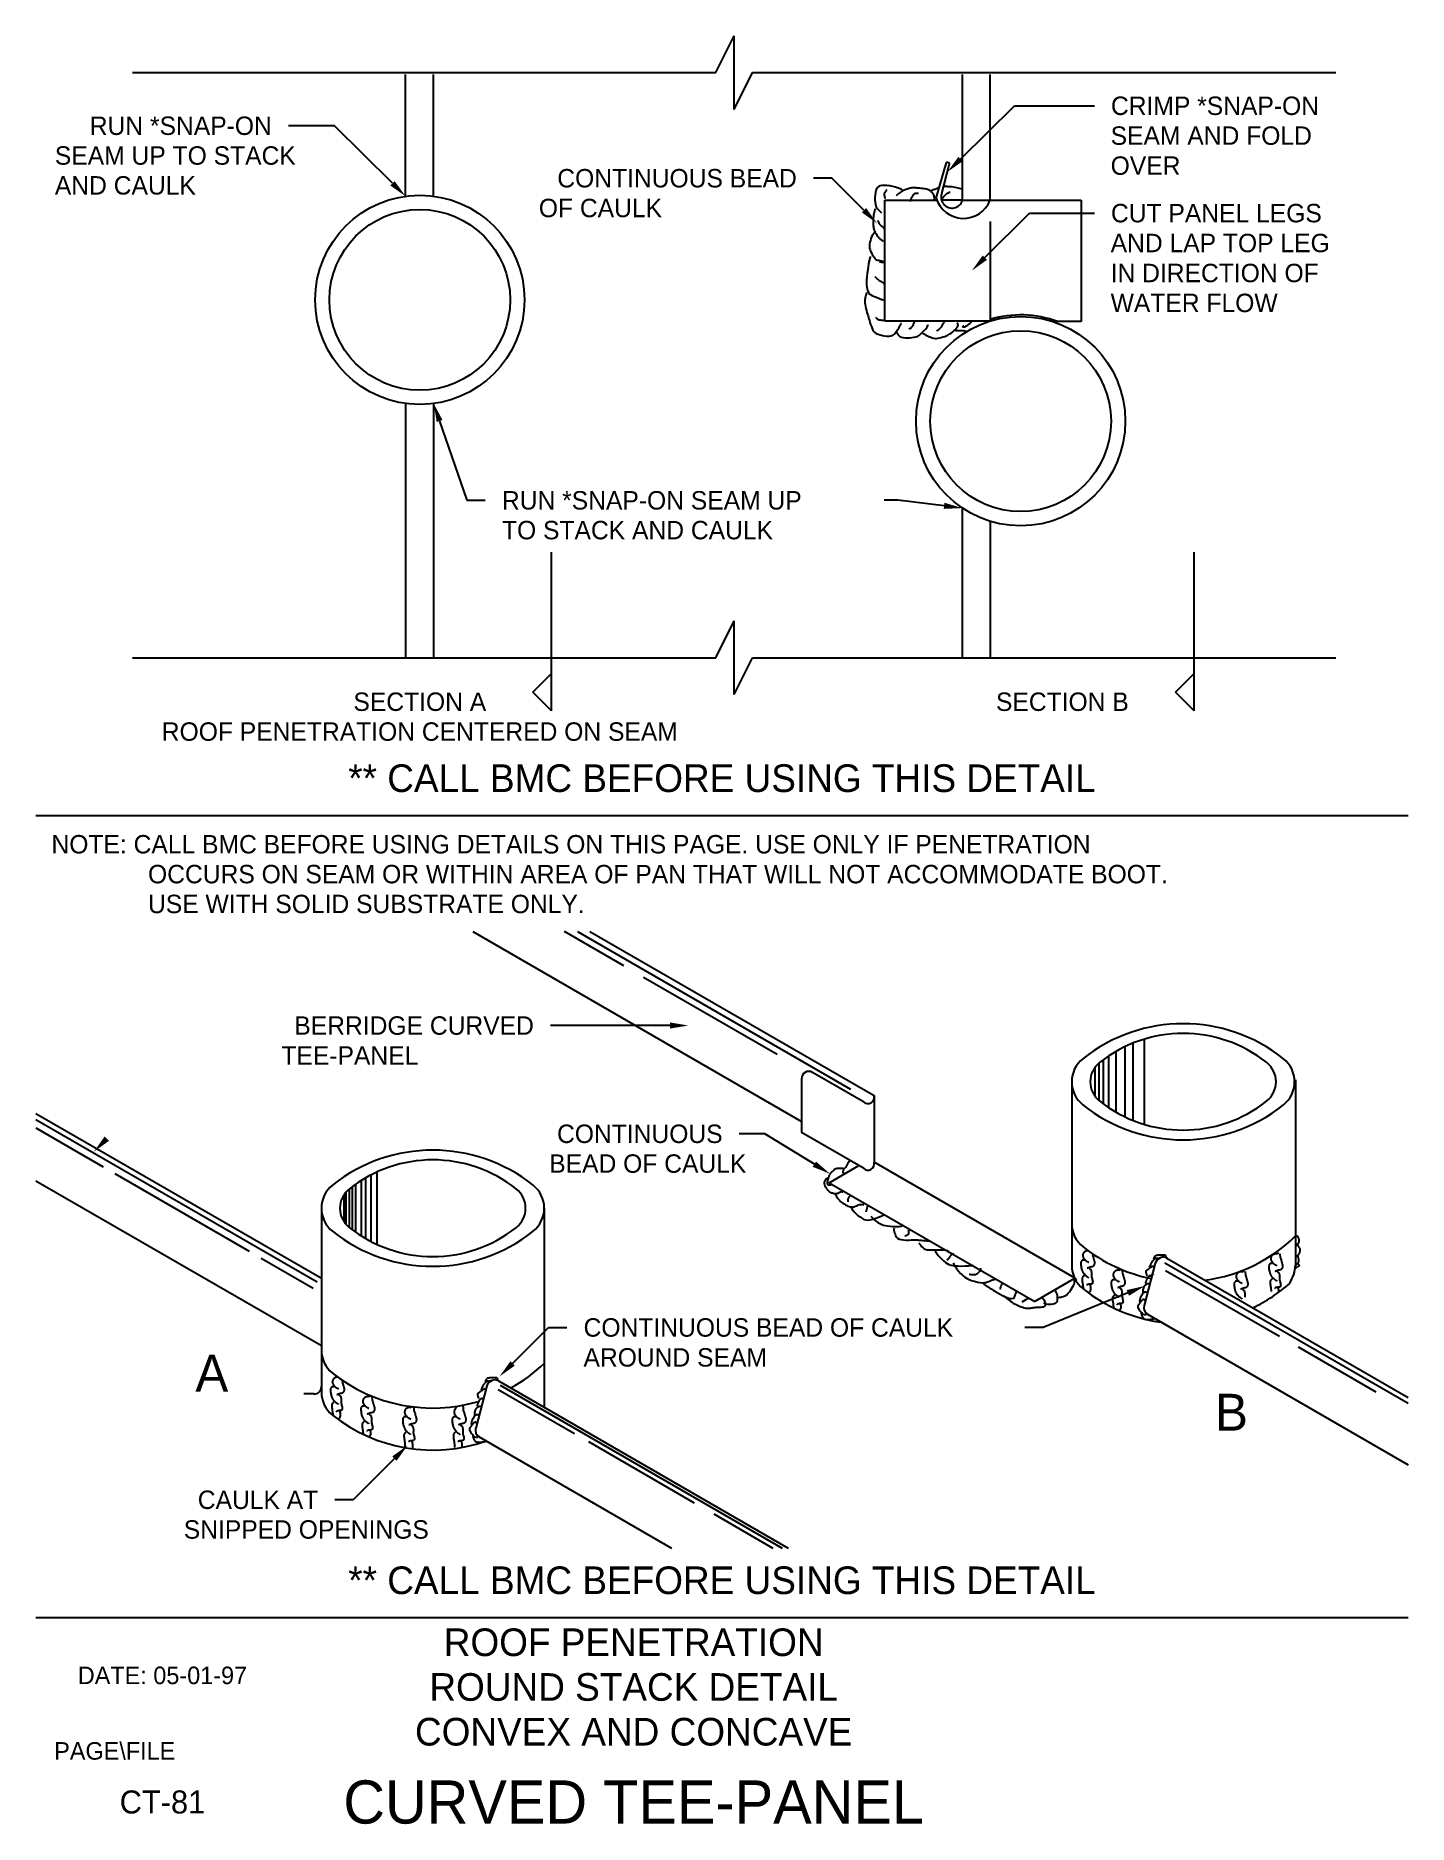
# Model space of a CAD drawing. Extents: x 0.1 to 18.7, y 0.6 to 24.9.
import ezdxf
from ezdxf.enums import TextEntityAlignment as Align

# ---------------------------------------------------------------- set-up
doc = ezdxf.new("R2010")
doc.units = 0
doc.header["$LTSCALE"] = 0.333325
doc.linetypes.add('HIDDENX2', pattern=[0])
for name, color, linetype in [('BORDER', 7, 'CONTINUOUS'), ('CMP-FLSH', 7, 'CONTINUOUS'), ('DIM-TXT', 7, 'CONTINUOUS'), ('STRCTR', 7, 'CONTINUOUS')]:
    doc.layers.add(name, color=color, linetype=linetype)

msp = doc.modelspace()

# ---------------------------------------------------------------- texts
at = {"layer": 'BORDER', "color": 0, "linetype": 'CONTINUOUS'}
for s, height, p in [('DATE: 05-01-97', 0.23775, (1.797, 2.656)), ('CURVED TEE-PANEL', 0.58594, (8.191, 0.938)), ('CT-81', 0.3125, (1.797, 0.938))]:
    msp.add_text(s, height=height, dxfattribs=at).set_placement(p, align=Align.MIDDLE)
msp.add_text('PAGE\\FILE', height=0.2377, dxfattribs=at).set_placement((0.328, 1.512))
at = {"layer": 'DIM-TXT', "color": 0, "linetype": 'CONTINUOUS'}
msp.add_text('CRIMP *SNAP-ON ', height=0.25, rotation=360, dxfattribs=at).set_placement((14.667, 23.955), align=Align.MIDDLE_LEFT)
for s, p in [('RUN *SNAP-ON', (3.281, 23.684)), ('CONTINUOUS BEAD', (10.405, 22.972)), ('BERRIDGE CURVED', (6.837, 11.474)), ('CONTINUOUS', (9.398, 10.005)), ('CAULK AT', (3.911, 5.039))]:
    msp.add_text(s, height=0.25, dxfattribs=at).set_placement(p, align=Align.MIDDLE_RIGHT)
for s, height, p in [('SEAM AND FOLD', 0.25, (14.663, 23.425)), ('SEAM UP TO STACK', 0.25, (0.337, 23.155)), ('OVER', 0.25, (14.663, 23.018)), ('AND CAULK', 0.25, (0.337, 22.75)), ('OF CAULK', 0.25, (6.904, 22.443)), ('AND LAP TOP LEG', 0.25, (14.663, 21.968)), ('IN DIRECTION OF', 0.25, (14.663, 21.561)), ('WATER FLOW', 0.25, (14.663, 21.155)), ('TO STACK AND CAULK', 0.25, (6.404, 18.072)), ('NOTE: CALL BMC BEFORE USING DETAILS ON THIS PAGE. USE ONLY IF PENETRATION', 0.25, (0.291, 13.809)), ('OCCURS ON SEAM OR WITHIN AREA OF PAN THAT WILL NOT ACCOMMODATE BOOT.', 0.25, (1.601, 13.404)), ('USE WITH SOLID SUBSTRATE ONLY.', 0.25, (1.601, 12.999)), ('TEE-PANEL', 0.25, (3.411, 10.943)), ('BEAD OF CAULK', 0.25, (7.045, 9.476)), ('AROUND SEAM', 0.25, (7.51, 6.846)), ('A', 0.5, (2.244, 6.507)), ('B', 0.5, (16.08, 5.977)), ('SNIPPED OPENINGS', 0.25, (2.086, 4.511))]:
    msp.add_text(s, height=height, dxfattribs=at).set_placement(p)
for s, p in [('CUT PANEL LEGS', (14.667, 22.498)), ('RUN *SNAP-ON SEAM UP', (6.403, 18.601)), ('CONTINUOUS BEAD OF CAULK', (7.511, 7.377))]:
    msp.add_text(s, height=0.25, dxfattribs=at).set_placement(p, align=Align.MIDDLE_LEFT)
for s, height, p in [('SECTION A', 0.25, (5.289, 15.743)), ('SECTION B', 0.25, (14.008, 15.743)), ('ROOF PENETRATION CENTERED ON SEAM', 0.25, (5.289, 15.338)), ('** CALL BMC BEFORE USING THIS DETAIL', 0.375, (9.389, 14.643)), ('** CALL BMC BEFORE USING THIS DETAIL', 0.375, (9.389, 3.759)), ('ROOF PENETRATION', 0.375, (8.191, 2.918)), ('ROUND STACK DETAIL', 0.375, (8.191, 2.311)), ('CONVEX AND CONCAVE', 0.375, (8.191, 1.704))]:
    msp.add_text(s, height=height, dxfattribs=at).set_placement(p, align=Align.CENTER)

# ---------------------------------------------------------------- linework, layer by layer
at = {"layer": 'BORDER', "color": 0, "linetype": 'CONTINUOUS'}
for p, q in [((18.701, 14.321), (0.078, 14.321)), ((18.701, 3.438), (0.078, 3.438))]:
    msp.add_line(p, q, dxfattribs=at)
at = {"layer": 'CMP-FLSH', "color": 0, "linetype": 'CONTINUOUS'}
for p, q in [((5.095, 22.728), (5.095, 24.378)), ((5.477, 22.729), (5.477, 24.378)), ((12.651, 22.672), (12.651, 24.378)), ((13.026, 22.672), (13.026, 24.378)), ((12.296, 22.699), (12.435, 23.183)), ((12.371, 22.765), (12.472, 23.15)), ((11.6, 21.033), (11.6, 22.672)), ((11.6, 22.672), (12.306, 22.672)), ((12.651, 22.672), (12.368, 22.672)), ((13.026, 22.384), (13.026, 21.033)), ((13.026, 21.033), (11.6, 21.033)), ((5.095, 19.915), (5.095, 16.465)), ((5.477, 19.914), (5.477, 16.465)), ((12.651, 16.465), (12.651, 18.496)), ((13.026, 18.318), (13.026, 16.465)), ((6.007, 12.75), (10.468, 10.174)), ((8.057, 12.286), (7.252, 12.75)), ((7.428, 12.75), (11.135, 10.61)), ((7.594, 12.75), (11.452, 10.523)), ((8.324, 12.131), (10.138, 11.084)), ((14.858, 10.234), (14.858, 11.188)), ((14.968, 10.186), (14.968, 11.236)), ((15.124, 10.131), (15.124, 11.291)), ((14.509, 10.453), (14.509, 10.969)), ((14.564, 10.411), (14.564, 11.011)), ((14.638, 10.359), (14.638, 11.063)), ((14.738, 10.297), (14.738, 11.125)), ((10.468, 10.752), (10.468, 10.023)), ((11.308, 10.44), (10.618, 10.839)), ((14.135, 10.711), (14.135, 8.191)), ((14.454, 10.51), (14.454, 10.912)), ((17.172, 10.737), (17.172, 8.217)), ((11.452, 10.523), (11.452, 9.62)), ((3.963, 8.035), (0.078, 10.278)), ((0.078, 10.198), (3.896, 7.994)), ((0.078, 10.084), (0.992, 9.556)), ((11.308, 9.537), (10.468, 10.023)), ((1.149, 9.465), (2.973, 8.413)), ((4.705, 9.485), (4.705, 8.505)), ((10.845, 9.341), (11.247, 9.573)), ((14.171, 8.05), (11.452, 9.62)), ((3.953, 7.127), (0.078, 9.364)), ((4.33, 9.255), (4.33, 8.736)), ((4.372, 9.288), (4.372, 8.703)), ((4.415, 9.319), (4.415, 8.672)), ((4.492, 9.37), (4.492, 8.62)), ((4.551, 9.406), (4.551, 8.584)), ((4.624, 9.446), (4.624, 8.545)), ((10.845, 9.341), (13.633, 7.731)), ((3.953, 8.995), (3.953, 6.501)), ((4.257, 9.174), (4.257, 8.816)), ((4.287, 9.214), (4.287, 8.776)), ((6.977, 8.995), (6.977, 6.295)), ((3.136, 8.319), (3.841, 7.911)), ((14.308, 8.289), (14.278, 8.289)), ((15.427, 8.318), (18.701, 6.427)), ((16.913, 8.376), (16.945, 8.388)), ((16.966, 8.321), (16.964, 8.377)), ((14.174, 8.043), (13.633, 7.731)), ((14.72, 8.025), (14.69, 8.025)), ((14.774, 8.155), (14.806, 8.167)), ((14.827, 8.1), (14.825, 8.156)), ((15.269, 8.249), (15.116, 7.677)), ((18.701, 6.343), (15.397, 8.251)), ((15.409, 8.149), (16.952, 7.259)), ((16.442, 8.134), (16.474, 8.146)), ((16.496, 8.079), (16.493, 8.135)), ((16.859, 8.246), (16.829, 8.246)), ((13.549, 7.773), (13.457, 7.721)), ((14.29, 7.92), (14.29, 7.907)), ((14.373, 7.852), (14.355, 7.852)), ((14.373, 7.852), (14.373, 7.852)), ((16.388, 8.004), (16.358, 8.004)), ((16.841, 7.878), (16.841, 7.865)), ((14.702, 7.656), (14.702, 7.643)), ((14.803, 7.643), (14.784, 7.606)), ((15.162, 7.557), (18.701, 5.513)), ((17.207, 7.112), (18.26, 6.503)), ((4.126, 6.573), (4.096, 6.573)), ((6.2, 6.584), (6.047, 6.012)), ((6.358, 6.653), (10.287, 4.384)), ((6.378, 6.596), (10.208, 4.384)), ((3.853, 6.475), (3.714, 6.475)), ((4.592, 6.439), (4.624, 6.451)), ((4.646, 6.384), (4.643, 6.44)), ((5.881, 6.294), (5.872, 6.315)), ((6.35, 6.537), (7.388, 5.938)), ((4.108, 6.205), (4.108, 6.191)), ((4.192, 6.136), (4.173, 6.136)), ((4.192, 6.136), (4.192, 6.136)), ((4.538, 6.309), (4.508, 6.309)), ((5.106, 6.164), (5.076, 6.164)), ((5.16, 6.293), (5.192, 6.305)), ((5.213, 6.239), (5.211, 6.294)), ((5.776, 6.164), (5.747, 6.164)), ((5.77, 6.273), (5.796, 6.308)), ((5.884, 6.239), (5.881, 6.294)), ((4.52, 5.941), (4.52, 5.928)), ((4.622, 5.927), (4.602, 5.89)), ((6.093, 5.892), (8.704, 4.384)), ((7.576, 5.829), (9.013, 4.999)), ((5.088, 5.795), (5.088, 5.782)), ((5.088, 5.782), (5.088, 5.746)), ((5.189, 5.781), (5.189, 5.729)), ((5.759, 5.782), (5.758, 5.746)), ((5.759, 5.795), (5.759, 5.782)), ((5.86, 5.781), (5.86, 5.749)), ((9.278, 4.846), (10.078, 4.384))]:
    msp.add_line(p, q, dxfattribs=at)
at = {"layer": 'CMP-FLSH', "color": 0, "linetype": 'HIDDENX2'}
for p, q in [((12.651, 22.672), (14.263, 22.672)), ((14.263, 22.672), (14.263, 21.027)), ((14.263, 21.027), (13.943, 21.027))]:
    msp.add_line(p, q, dxfattribs=at)
at = {"layer": 'CMP-FLSH', "color": 0, "linetype": 'CONTINUOUS'}
for points in [[(11.853, 22.8, 0), (11.84, 22.808, 0), (11.823, 22.817, 0), (11.805, 22.826, 0), (11.785, 22.835, 0), (11.764, 22.843, 0), (11.744, 22.85, 0), (11.724, 22.857, 0), (11.706, 22.861, 0), (11.69, 22.865, 0), (11.673, 22.867, 0), (11.652, 22.87, 0), (11.628, 22.872, 0), (11.604, 22.873, 0), (11.579, 22.873, 0), (11.556, 22.871, 0), (11.534, 22.867, 0), (11.516, 22.861, 0), (11.502, 22.852, 0), (11.489, 22.833, 0), (11.478, 22.808, 0), (11.471, 22.778, 0), (11.466, 22.746, 0), (11.464, 22.712, 0), (11.465, 22.678, 0), (11.467, 22.646, 0), (11.471, 22.617, 0), (11.477, 22.593, 0), (11.482, 22.583, 0), (11.49, 22.571, 0), (11.501, 22.558, 0), (11.512, 22.544, 0), (11.524, 22.532, 0), (11.535, 22.52, 0), (11.544, 22.511, 0), (11.55, 22.505, 0), (11.552, 22.503, 0), (11.552, 22.503, 0), (11.552, 22.503, 0), (11.552, 22.503, 0), (11.552, 22.503, 0), (11.552, 22.503, 0), (11.552, 22.503, 0), (11.552, 22.503, 0), (11.552, 22.503, 0), (11.552, 22.503, 0)], [(11.628, 22.813, 0), (11.623, 22.81, 0), (11.618, 22.805, 0), (11.613, 22.799, 0), (11.607, 22.793, 0), (11.603, 22.787, 0), (11.598, 22.78, 0), (11.595, 22.773, 0), (11.592, 22.767, 0), (11.59, 22.761, 0), (11.59, 22.755, 0), (11.59, 22.747, 0), (11.592, 22.737, 0), (11.594, 22.728, 0), (11.596, 22.718, 0), (11.599, 22.71, 0), (11.601, 22.703, 0), (11.602, 22.698, 0), (11.603, 22.697, 0), (11.603, 22.697, 0), (11.603, 22.697, 0), (11.603, 22.697, 0), (11.603, 22.697, 0), (11.603, 22.697, 0), (11.603, 22.697, 0), (11.603, 22.697, 0), (11.603, 22.697, 0), (11.603, 22.697, 0)], [(12.276, 22.672, 0), (12.276, 22.68, 0), (12.275, 22.69, 0), (12.274, 22.701, 0), (12.272, 22.712, 0), (12.269, 22.723, 0), (12.266, 22.734, 0), (12.263, 22.745, 0), (12.259, 22.754, 0), (12.255, 22.761, 0), (12.25, 22.767, 0), (12.245, 22.774, 0), (12.238, 22.78, 0), (12.23, 22.787, 0), (12.222, 22.794, 0), (12.214, 22.8, 0), (12.206, 22.805, 0), (12.199, 22.809, 0), (12.192, 22.813, 0), (12.179, 22.818, 0), (12.164, 22.822, 0), (12.146, 22.826, 0), (12.128, 22.829, 0), (12.109, 22.832, 0), (12.09, 22.834, 0), (12.072, 22.836, 0), (12.056, 22.837, 0), (12.042, 22.839, 0), (12.034, 22.839, 0), (12.024, 22.84, 0), (12.014, 22.84, 0), (12.003, 22.841, 0), (11.992, 22.841, 0), (11.981, 22.841, 0), (11.971, 22.84, 0), (11.962, 22.84, 0), (11.954, 22.839, 0), (11.943, 22.837, 0), (11.931, 22.833, 0), (11.917, 22.83, 0), (11.903, 22.825, 0), (11.889, 22.82, 0), (11.875, 22.815, 0), (11.862, 22.81, 0), (11.851, 22.805, 0), (11.841, 22.8, 0), (11.832, 22.794, 0), (11.82, 22.787, 0), (11.807, 22.778, 0), (11.794, 22.768, 0), (11.782, 22.758, 0), (11.771, 22.749, 0), (11.761, 22.742, 0), (11.755, 22.737, 0), (11.753, 22.735, 0), (11.753, 22.735, 0), (11.753, 22.735, 0), (11.753, 22.735, 0), (11.753, 22.735, 0), (11.753, 22.735, 0), (11.753, 22.735, 0), (11.753, 22.735, 0), (11.753, 22.735, 0), (11.753, 22.735, 0)], [(12.339, 22.848, 0), (12.335, 22.846, 0), (12.33, 22.843, 0), (12.325, 22.84, 0), (12.32, 22.838, 0), (12.315, 22.835, 0), (12.309, 22.832, 0), (12.304, 22.83, 0), (12.3, 22.828, 0), (12.296, 22.826, 0), (12.289, 22.823, 0), (12.281, 22.821, 0), (12.273, 22.819, 0), (12.263, 22.816, 0), (12.254, 22.814, 0), (12.245, 22.811, 0), (12.237, 22.807, 0), (12.231, 22.803, 0), (12.226, 22.798, 0)], [(12.479, 22.855, 0), (12.474, 22.856, 0), (12.468, 22.856, 0), (12.461, 22.857, 0), (12.455, 22.857, 0), (12.448, 22.858, 0), (12.441, 22.858, 0), (12.435, 22.858, 0), (12.429, 22.859, 0), (12.424, 22.859, 0), (12.42, 22.859, 0), (12.416, 22.859, 0), (12.412, 22.86, 0), (12.407, 22.86, 0), (12.402, 22.861, 0), (12.398, 22.861, 0), (12.393, 22.861, 0), (12.39, 22.86, 0), (12.387, 22.859, 0)], [(12.647, 22.822, 0), (12.632, 22.828, 0), (12.614, 22.833, 0), (12.595, 22.838, 0), (12.574, 22.842, 0), (12.553, 22.847, 0), (12.532, 22.85, 0), (12.513, 22.853, 0), (12.494, 22.855, 0), (12.479, 22.855, 0)], [(12.054, 22.761, 0), (12.05, 22.763, 0), (12.045, 22.764, 0), (12.039, 22.765, 0), (12.032, 22.765, 0), (12.026, 22.765, 0), (12.019, 22.765, 0), (12.014, 22.764, 0), (12.008, 22.763, 0), (12.004, 22.761, 0), (11.998, 22.757, 0), (11.991, 22.752, 0), (11.985, 22.745, 0), (11.979, 22.737, 0), (11.973, 22.728, 0), (11.967, 22.719, 0), (11.962, 22.711, 0), (11.957, 22.703, 0), (11.954, 22.697, 0), (11.952, 22.693, 0), (11.95, 22.688, 0), (11.948, 22.683, 0), (11.947, 22.677, 0), (11.945, 22.671, 0), (11.943, 22.666, 0), (11.942, 22.662, 0), (11.942, 22.659, 0), (11.941, 22.658, 0)], [(12.207, 22.806, 0), (12.207, 22.806, 0), (12.207, 22.806, 0), (12.207, 22.806, 0), (12.207, 22.806, 0), (12.207, 22.806, 0), (12.207, 22.806, 0), (12.207, 22.806, 0), (12.207, 22.806, 0), (12.207, 22.806, 0)], [(12.375, 22.682, 0), (12.378, 22.689, 0), (12.382, 22.697, 0), (12.387, 22.705, 0), (12.393, 22.713, 0), (12.399, 22.721, 0), (12.405, 22.729, 0), (12.411, 22.737, 0), (12.417, 22.743, 0), (12.423, 22.748, 0), (12.428, 22.753, 0), (12.434, 22.758, 0), (12.442, 22.764, 0), (12.45, 22.77, 0), (12.458, 22.775, 0), (12.466, 22.779, 0), (12.474, 22.782, 0), (12.481, 22.783, 0), (12.487, 22.781, 0)], [(11.465, 22.555, 0), (11.461, 22.541, 0), (11.457, 22.525, 0), (11.453, 22.507, 0), (11.45, 22.488, 0), (11.447, 22.468, 0), (11.444, 22.449, 0), (11.442, 22.431, 0), (11.44, 22.414, 0), (11.44, 22.4, 0), (11.439, 22.388, 0), (11.44, 22.374, 0), (11.44, 22.359, 0), (11.441, 22.343, 0), (11.442, 22.327, 0), (11.444, 22.311, 0), (11.446, 22.296, 0), (11.449, 22.282, 0), (11.452, 22.271, 0), (11.456, 22.26, 0), (11.462, 22.249, 0), (11.468, 22.236, 0), (11.476, 22.223, 0), (11.484, 22.211, 0), (11.492, 22.198, 0), (11.5, 22.186, 0), (11.508, 22.176, 0), (11.515, 22.167, 0), (11.52, 22.162, 0), (11.528, 22.155, 0), (11.537, 22.147, 0), (11.546, 22.14, 0), (11.556, 22.132, 0), (11.564, 22.126, 0), (11.571, 22.121, 0), (11.576, 22.117, 0), (11.578, 22.116, 0), (11.578, 22.116, 0), (11.578, 22.116, 0), (11.578, 22.116, 0), (11.578, 22.116, 0), (11.578, 22.116, 0), (11.578, 22.116, 0), (11.578, 22.116, 0), (11.578, 22.116, 0), (11.578, 22.116, 0)], [(11.502, 22.4, 0), (11.504, 22.395, 0), (11.506, 22.389, 0), (11.508, 22.383, 0), (11.511, 22.376, 0), (11.514, 22.37, 0), (11.518, 22.364, 0), (11.521, 22.358, 0), (11.524, 22.353, 0), (11.527, 22.348, 0), (11.534, 22.341, 0), (11.543, 22.332, 0), (11.554, 22.323, 0), (11.565, 22.313, 0), (11.576, 22.304, 0), (11.586, 22.296, 0), (11.595, 22.29, 0), (11.601, 22.285, 0), (11.603, 22.284, 0), (11.603, 22.284, 0), (11.603, 22.284, 0), (11.603, 22.284, 0), (11.603, 22.284, 0), (11.603, 22.284, 0), (11.603, 22.284, 0), (11.603, 22.284, 0), (11.603, 22.284, 0), (11.603, 22.284, 0)], [(11.452, 22.232, 0), (11.441, 22.217, 0), (11.43, 22.198, 0), (11.42, 22.176, 0), (11.411, 22.152, 0), (11.403, 22.127, 0), (11.396, 22.103, 0), (11.392, 22.079, 0), (11.389, 22.057, 0), (11.389, 22.038, 0), (11.392, 22.021, 0), (11.398, 22.002, 0), (11.406, 21.981, 0), (11.416, 21.959, 0), (11.427, 21.938, 0), (11.44, 21.918, 0), (11.452, 21.899, 0), (11.465, 21.883, 0), (11.477, 21.871, 0), (11.486, 21.865, 0), (11.498, 21.862, 0), (11.513, 21.858, 0), (11.529, 21.856, 0), (11.544, 21.853, 0), (11.558, 21.85, 0), (11.569, 21.845, 0), (11.576, 21.84, 0), (11.578, 21.832, 0), (11.576, 21.829, 0), (11.572, 21.827, 0), (11.566, 21.827, 0), (11.56, 21.828, 0), (11.552, 21.83, 0), (11.545, 21.831, 0), (11.538, 21.832, 0), (11.532, 21.833, 0), (11.527, 21.832, 0)], [(11.402, 21.909, 0), (11.399, 21.9, 0), (11.395, 21.889, 0), (11.392, 21.877, 0), (11.389, 21.865, 0), (11.386, 21.852, 0), (11.383, 21.839, 0), (11.38, 21.827, 0), (11.378, 21.816, 0), (11.377, 21.806, 0), (11.372, 21.77, 0), (11.366, 21.728, 0), (11.361, 21.681, 0), (11.356, 21.632, 0), (11.352, 21.583, 0), (11.352, 21.535, 0), (11.355, 21.49, 0), (11.363, 21.451, 0), (11.377, 21.419, 0), (11.388, 21.405, 0), (11.404, 21.393, 0), (11.424, 21.382, 0), (11.446, 21.371, 0), (11.47, 21.362, 0), (11.493, 21.353, 0), (11.516, 21.344, 0), (11.536, 21.336, 0), (11.552, 21.328, 0), (11.555, 21.327, 0), (11.558, 21.326, 0), (11.562, 21.325, 0), (11.566, 21.324, 0), (11.57, 21.323, 0), (11.573, 21.321, 0), (11.576, 21.32, 0), (11.577, 21.318, 0), (11.578, 21.316, 0)], [(11.465, 21.638, 0), (11.468, 21.634, 0), (11.472, 21.63, 0), (11.476, 21.625, 0), (11.48, 21.621, 0), (11.485, 21.616, 0), (11.49, 21.611, 0), (11.494, 21.607, 0), (11.498, 21.603, 0), (11.502, 21.6, 0), (11.512, 21.592, 0), (11.524, 21.584, 0), (11.539, 21.574, 0), (11.554, 21.565, 0), (11.568, 21.556, 0), (11.582, 21.548, 0), (11.593, 21.541, 0), (11.6, 21.537, 0), (11.603, 21.535, 0), (11.603, 21.535, 0), (11.603, 21.535, 0), (11.603, 21.535, 0), (11.603, 21.535, 0), (11.603, 21.535, 0), (11.603, 21.535, 0), (11.603, 21.535, 0), (11.603, 21.535, 0), (11.603, 21.535, 0)], [(11.352, 21.419, 0), (11.348, 21.409, 0), (11.344, 21.397, 0), (11.34, 21.383, 0), (11.336, 21.369, 0), (11.333, 21.354, 0), (11.33, 21.34, 0), (11.328, 21.326, 0), (11.327, 21.314, 0), (11.327, 21.303, 0), (11.328, 21.282, 0), (11.331, 21.258, 0), (11.336, 21.233, 0), (11.342, 21.206, 0), (11.349, 21.178, 0), (11.356, 21.151, 0), (11.364, 21.126, 0), (11.371, 21.103, 0), (11.377, 21.083, 0), (11.383, 21.063, 0), (11.39, 21.04, 0), (11.397, 21.014, 0), (11.406, 20.987, 0), (11.416, 20.959, 0), (11.426, 20.934, 0), (11.438, 20.911, 0), (11.451, 20.891, 0), (11.465, 20.877, 0), (11.483, 20.865, 0), (11.507, 20.854, 0), (11.535, 20.845, 0), (11.565, 20.838, 0), (11.596, 20.833, 0), (11.627, 20.83, 0), (11.656, 20.83, 0), (11.682, 20.832, 0), (11.703, 20.838, 0), (11.716, 20.845, 0), (11.729, 20.856, 0), (11.742, 20.87, 0), (11.754, 20.886, 0), (11.766, 20.903, 0), (11.777, 20.921, 0), (11.787, 20.938, 0), (11.796, 20.954, 0), (11.803, 20.967, 0), (11.805, 20.971, 0), (11.808, 20.975, 0), (11.811, 20.98, 0), (11.814, 20.986, 0), (11.816, 20.991, 0), (11.818, 20.996, 0), (11.819, 21, 0), (11.818, 21.004, 0), (11.816, 21.006, 0)], [(11.477, 21.083, 0), (11.479, 21.08, 0), (11.481, 21.077, 0), (11.484, 21.074, 0), (11.487, 21.07, 0), (11.49, 21.067, 0), (11.493, 21.064, 0), (11.496, 21.061, 0), (11.499, 21.059, 0), (11.502, 21.057, 0), (11.512, 21.054, 0), (11.524, 21.051, 0), (11.538, 21.049, 0), (11.553, 21.047, 0), (11.568, 21.046, 0), (11.582, 21.045, 0), (11.593, 21.045, 0), (11.6, 21.045, 0), (11.603, 21.045, 0), (11.603, 21.045, 0), (11.603, 21.045, 0), (11.603, 21.045, 0), (11.603, 21.045, 0), (11.603, 21.045, 0), (11.603, 21.045, 0), (11.603, 21.045, 0), (11.603, 21.045, 0), (11.603, 21.045, 0)], [(11.753, 20.903, 0), (11.755, 20.894, 0), (11.758, 20.885, 0), (11.762, 20.875, 0), (11.768, 20.864, 0), (11.775, 20.854, 0), (11.782, 20.845, 0), (11.789, 20.837, 0), (11.796, 20.83, 0), (11.803, 20.825, 0), (11.823, 20.817, 0), (11.848, 20.811, 0), (11.876, 20.808, 0), (11.906, 20.806, 0), (11.937, 20.807, 0), (11.967, 20.809, 0), (11.995, 20.813, 0), (12.021, 20.818, 0), (12.042, 20.825, 0), (12.055, 20.832, 0), (12.07, 20.844, 0), (12.087, 20.858, 0), (12.103, 20.874, 0), (12.119, 20.89, 0), (12.133, 20.905, 0), (12.144, 20.917, 0), (12.152, 20.925, 0), (12.154, 20.928, 0), (12.154, 20.928, 0), (12.154, 20.928, 0), (12.154, 20.928, 0), (12.154, 20.928, 0), (12.154, 20.928, 0), (12.154, 20.928, 0), (12.154, 20.928, 0), (12.154, 20.928, 0), (12.154, 20.928, 0), (12.159, 20.929, 0), (12.164, 20.934, 0), (12.168, 20.941, 0), (12.172, 20.95, 0), (12.176, 20.96, 0), (12.179, 20.969, 0), (12.183, 20.976, 0), (12.188, 20.98, 0), (12.192, 20.98, 0)], [(11.929, 20.928, 0), (11.934, 20.931, 0), (11.94, 20.934, 0), (11.946, 20.938, 0), (11.953, 20.943, 0), (11.959, 20.948, 0), (11.965, 20.953, 0), (11.97, 20.958, 0), (11.975, 20.963, 0), (11.979, 20.967, 0), (11.982, 20.973, 0), (11.986, 20.981, 0), (11.99, 20.99, 0), (11.994, 21, 0), (11.997, 21.009, 0), (12, 21.018, 0), (12.002, 21.025, 0), (12.003, 21.03, 0), (12.004, 21.032, 0)], [(12.104, 20.877, 0), (12.118, 20.865, 0), (12.135, 20.854, 0), (12.155, 20.843, 0), (12.176, 20.832, 0), (12.198, 20.822, 0), (12.221, 20.814, 0), (12.242, 20.807, 0), (12.262, 20.802, 0), (12.28, 20.799, 0), (12.298, 20.799, 0), (12.318, 20.801, 0), (12.341, 20.806, 0), (12.365, 20.811, 0), (12.388, 20.818, 0), (12.411, 20.826, 0), (12.433, 20.834, 0), (12.452, 20.842, 0), (12.468, 20.851, 0), (12.482, 20.86, 0), (12.499, 20.871, 0), (12.516, 20.885, 0), (12.534, 20.9, 0), (12.551, 20.915, 0), (12.566, 20.932, 0), (12.579, 20.948, 0), (12.589, 20.965, 0), (12.593, 20.98, 0), (12.593, 20.983, 0), (12.592, 20.986, 0), (12.591, 20.99, 0), (12.589, 20.994, 0), (12.587, 20.997, 0), (12.584, 21.001, 0), (12.583, 21.003, 0), (12.581, 21.005, 0), (12.581, 21.006, 0), (12.581, 21.006, 0), (12.581, 21.006, 0), (12.581, 21.006, 0), (12.581, 21.006, 0), (12.581, 21.006, 0), (12.581, 21.006, 0), (12.581, 21.006, 0), (12.581, 21.006, 0), (12.581, 21.006, 0)], [(12.305, 20.903, 0), (12.311, 20.907, 0), (12.318, 20.911, 0), (12.326, 20.917, 0), (12.334, 20.923, 0), (12.342, 20.93, 0), (12.349, 20.936, 0), (12.356, 20.943, 0), (12.363, 20.949, 0), (12.368, 20.954, 0), (12.373, 20.961, 0), (12.378, 20.97, 0), (12.383, 20.979, 0), (12.388, 20.99, 0), (12.394, 21, 0), (12.399, 21.01, 0), (12.405, 21.019, 0), (12.411, 21.027, 0), (12.418, 21.032, 0)], [(12.556, 20.903, 0), (12.567, 20.904, 0), (12.581, 20.905, 0), (12.595, 20.906, 0), (12.611, 20.906, 0), (12.626, 20.906, 0), (12.642, 20.906, 0), (12.657, 20.905, 0), (12.67, 20.904, 0), (12.681, 20.903, 0), (12.685, 20.902, 0), (12.69, 20.9, 0), (12.695, 20.898, 0), (12.701, 20.896, 0), (12.706, 20.894, 0), (12.711, 20.893, 0), (12.715, 20.891, 0), (12.718, 20.89, 0), (12.719, 20.89, 0)], [(12.782, 21.032, 0), (12.779, 21.028, 0), (12.775, 21.023, 0), (12.771, 21.018, 0), (12.767, 21.013, 0), (12.762, 21.008, 0), (12.757, 21.004, 0), (12.752, 21, 0), (12.748, 20.996, 0), (12.744, 20.993, 0), (12.736, 20.987, 0), (12.727, 20.98, 0), (12.716, 20.972, 0), (12.704, 20.965, 0), (12.692, 20.958, 0), (12.681, 20.952, 0), (12.671, 20.95, 0), (12.662, 20.95, 0), (12.656, 20.954, 0), (12.656, 20.956, 0), (12.657, 20.957, 0), (12.658, 20.959, 0), (12.66, 20.961, 0), (12.663, 20.963, 0), (12.665, 20.965, 0), (12.667, 20.966, 0), (12.668, 20.967, 0), (12.669, 20.967, 0)], [(11.051, 9.528, 0), (11.041, 9.531, 0), (11.028, 9.533, 0), (11.014, 9.535, 0), (10.999, 9.535, 0), (10.984, 9.535, 0), (10.969, 9.535, 0), (10.954, 9.533, 0), (10.942, 9.531, 0), (10.931, 9.528, 0), (10.926, 9.526, 0), (10.921, 9.523, 0), (10.915, 9.519, 0), (10.909, 9.514, 0), (10.903, 9.509, 0), (10.897, 9.504, 0), (10.892, 9.499, 0), (10.887, 9.495, 0), (10.883, 9.491, 0), (10.881, 9.489, 0), (10.878, 9.486, 0), (10.875, 9.484, 0), (10.872, 9.481, 0), (10.869, 9.478, 0), (10.866, 9.475, 0), (10.863, 9.472, 0), (10.861, 9.469, 0), (10.859, 9.466, 0), (10.856, 9.462, 0), (10.853, 9.457, 0), (10.85, 9.451, 0), (10.847, 9.445, 0), (10.844, 9.439, 0), (10.841, 9.433, 0), (10.839, 9.427, 0), (10.837, 9.422, 0), (10.835, 9.417, 0), (10.832, 9.408, 0), (10.829, 9.397, 0), (10.825, 9.385, 0), (10.822, 9.372, 0), (10.819, 9.359, 0), (10.817, 9.347, 0), (10.817, 9.335, 0), (10.819, 9.326, 0), (10.823, 9.318, 0), (10.828, 9.315, 0), (10.835, 9.313, 0), (10.843, 9.313, 0), (10.852, 9.313, 0), (10.861, 9.314, 0), (10.87, 9.316, 0), (10.877, 9.317, 0), (10.881, 9.318, 0), (10.883, 9.318, 0), (10.883, 9.318, 0), (10.883, 9.318, 0), (10.883, 9.318, 0), (10.883, 9.318, 0), (10.883, 9.318, 0), (10.883, 9.318, 0), (10.883, 9.318, 0), (10.883, 9.318, 0), (10.883, 9.318, 0)], [(11.123, 9.639, 0), (11.117, 9.634, 0), (11.111, 9.627, 0), (11.106, 9.618, 0), (11.1, 9.609, 0), (11.094, 9.599, 0), (11.089, 9.59, 0), (11.084, 9.581, 0), (11.079, 9.572, 0), (11.075, 9.565, 0), (11.07, 9.557, 0), (11.063, 9.548, 0), (11.056, 9.539, 0), (11.048, 9.528, 0), (11.04, 9.517, 0), (11.034, 9.507, 0), (11.029, 9.497, 0), (11.027, 9.487, 0), (11.027, 9.479, 0), (11.029, 9.477, 0), (11.031, 9.475, 0), (11.034, 9.474, 0), (11.038, 9.473, 0), (11.042, 9.472, 0), (11.045, 9.471, 0), (11.048, 9.47, 0), (11.05, 9.468, 0), (11.051, 9.466, 0)], [(10.823, 9.405, 0), (10.817, 9.401, 0), (10.81, 9.397, 0), (10.803, 9.39, 0), (10.796, 9.383, 0), (10.789, 9.375, 0), (10.784, 9.366, 0), (10.779, 9.358, 0), (10.776, 9.35, 0), (10.775, 9.343, 0), (10.776, 9.33, 0), (10.78, 9.315, 0), (10.786, 9.3, 0), (10.795, 9.284, 0), (10.805, 9.268, 0), (10.815, 9.253, 0), (10.826, 9.239, 0), (10.837, 9.228, 0), (10.847, 9.219, 0), (10.855, 9.214, 0), (10.864, 9.21, 0), (10.875, 9.206, 0), (10.887, 9.202, 0), (10.899, 9.199, 0), (10.912, 9.197, 0), (10.923, 9.195, 0), (10.934, 9.194, 0), (10.943, 9.194, 0), (10.949, 9.195, 0), (10.955, 9.198, 0), (10.962, 9.201, 0), (10.97, 9.204, 0), (10.977, 9.208, 0), (10.984, 9.212, 0), (10.991, 9.215, 0), (10.997, 9.218, 0), (11.003, 9.219, 0), (11.005, 9.219, 0), (11.008, 9.22, 0), (11.011, 9.22, 0), (11.014, 9.22, 0), (11.017, 9.22, 0), (11.02, 9.219, 0), (11.022, 9.219, 0), (11.025, 9.219, 0), (11.027, 9.219, 0)], [(10.919, 9.194, 0), (10.925, 9.183, 0), (10.932, 9.17, 0), (10.941, 9.156, 0), (10.951, 9.142, 0), (10.962, 9.128, 0), (10.973, 9.115, 0), (10.983, 9.103, 0), (10.994, 9.092, 0), (11.003, 9.083, 0), (11.015, 9.074, 0), (11.029, 9.064, 0), (11.045, 9.053, 0), (11.063, 9.043, 0), (11.081, 9.033, 0), (11.099, 9.024, 0), (11.116, 9.017, 0), (11.133, 9.012, 0), (11.147, 9.009, 0), (11.159, 9.009, 0), (11.171, 9.012, 0), (11.185, 9.016, 0), (11.2, 9.022, 0), (11.215, 9.028, 0), (11.229, 9.034, 0), (11.243, 9.039, 0), (11.256, 9.044, 0), (11.267, 9.046, 0), (11.27, 9.046, 0), (11.272, 9.047, 0), (11.275, 9.047, 0), (11.278, 9.047, 0), (11.281, 9.046, 0), (11.284, 9.046, 0), (11.287, 9.046, 0), (11.289, 9.046, 0), (11.291, 9.046, 0), (11.294, 9.046, 0), (11.297, 9.046, 0), (11.3, 9.046, 0), (11.304, 9.046, 0), (11.307, 9.046, 0), (11.31, 9.046, 0), (11.313, 9.046, 0), (11.315, 9.046, 0), (11.315, 9.046, 0)], [(11.135, 9.17, 0), (11.131, 9.166, 0), (11.126, 9.162, 0), (11.121, 9.156, 0), (11.117, 9.15, 0), (11.112, 9.144, 0), (11.108, 9.138, 0), (11.104, 9.131, 0), (11.101, 9.126, 0), (11.099, 9.12, 0), (11.098, 9.117, 0), (11.098, 9.112, 0), (11.098, 9.107, 0), (11.098, 9.101, 0), (11.098, 9.096, 0), (11.099, 9.091, 0), (11.099, 9.087, 0), (11.099, 9.084, 0), (11.099, 9.083, 0)], [(11.135, 9.021, 0), (11.146, 8.998, 0), (11.162, 8.974, 0), (11.183, 8.948, 0), (11.207, 8.923, 0), (11.234, 8.898, 0), (11.262, 8.877, 0), (11.289, 8.858, 0), (11.315, 8.844, 0), (11.339, 8.836, 0), (11.366, 8.834, 0), (11.4, 8.839, 0), (11.438, 8.848, 0), (11.477, 8.861, 0), (11.515, 8.874, 0), (11.55, 8.888, 0), (11.578, 8.899, 0), (11.597, 8.907, 0), (11.604, 8.91, 0), (11.604, 8.91, 0), (11.604, 8.91, 0), (11.604, 8.91, 0), (11.604, 8.91, 0), (11.604, 8.91, 0), (11.604, 8.91, 0), (11.604, 8.91, 0), (11.604, 8.91, 0), (11.604, 8.91, 0)], [(11.363, 9.034, 0), (11.362, 9.029, 0), (11.361, 9.024, 0), (11.36, 9.018, 0), (11.358, 9.012, 0), (11.357, 9.006, 0), (11.355, 9, 0), (11.354, 8.994, 0), (11.353, 8.989, 0), (11.351, 8.984, 0), (11.351, 8.981, 0), (11.35, 8.977, 0), (11.349, 8.972, 0), (11.348, 8.967, 0), (11.347, 8.962, 0), (11.345, 8.957, 0), (11.344, 8.953, 0), (11.342, 8.95, 0), (11.339, 8.947, 0)], [(11.411, 8.886, 0), (11.422, 8.873, 0), (11.436, 8.859, 0), (11.451, 8.844, 0), (11.469, 8.83, 0), (11.487, 8.815, 0), (11.505, 8.802, 0), (11.523, 8.791, 0), (11.54, 8.781, 0), (11.556, 8.774, 0), (11.579, 8.767, 0), (11.606, 8.76, 0), (11.637, 8.754, 0), (11.67, 8.75, 0), (11.703, 8.747, 0), (11.736, 8.745, 0), (11.767, 8.745, 0), (11.795, 8.746, 0), (11.82, 8.75, 0), (11.822, 8.75, 0), (11.825, 8.752, 0), (11.828, 8.754, 0), (11.831, 8.756, 0), (11.833, 8.759, 0), (11.836, 8.761, 0), (11.839, 8.762, 0), (11.842, 8.763, 0), (11.844, 8.762, 0)], [(11.724, 8.725, 0), (11.722, 8.712, 0), (11.723, 8.696, 0), (11.726, 8.679, 0), (11.731, 8.661, 0), (11.737, 8.643, 0), (11.745, 8.626, 0), (11.753, 8.611, 0), (11.762, 8.598, 0), (11.772, 8.589, 0), (11.793, 8.577, 0), (11.821, 8.569, 0), (11.852, 8.565, 0), (11.887, 8.563, 0), (11.922, 8.563, 0), (11.958, 8.564, 0), (11.991, 8.565, 0), (12.022, 8.565, 0), (12.048, 8.564, 0), (12.061, 8.563, 0), (12.076, 8.562, 0), (12.093, 8.56, 0), (12.111, 8.558, 0), (12.129, 8.557, 0), (12.147, 8.555, 0), (12.163, 8.554, 0), (12.179, 8.553, 0), (12.192, 8.552, 0), (12.193, 8.552, 0), (12.194, 8.552, 0), (12.196, 8.552, 0), (12.197, 8.552, 0), (12.199, 8.552, 0), (12.2, 8.553, 0), (12.202, 8.552, 0), (12.203, 8.552, 0), (12.204, 8.552, 0)], [(11.916, 8.7, 0), (11.918, 8.695, 0), (11.92, 8.689, 0), (11.921, 8.681, 0), (11.922, 8.673, 0), (11.922, 8.665, 0), (11.921, 8.657, 0), (11.92, 8.65, 0), (11.918, 8.644, 0), (11.916, 8.638, 0), (11.912, 8.635, 0), (11.907, 8.631, 0), (11.9, 8.627, 0), (11.893, 8.623, 0), (11.885, 8.62, 0), (11.879, 8.618, 0), (11.873, 8.615, 0), (11.869, 8.614, 0), (11.868, 8.614, 0)], [(12.06, 8.527, 0), (12.065, 8.517, 0), (12.072, 8.507, 0), (12.081, 8.496, 0), (12.091, 8.484, 0), (12.102, 8.473, 0), (12.113, 8.463, 0), (12.124, 8.454, 0), (12.134, 8.446, 0), (12.144, 8.441, 0), (12.172, 8.432, 0), (12.208, 8.429, 0), (12.248, 8.429, 0), (12.291, 8.43, 0), (12.335, 8.432, 0), (12.376, 8.432, 0), (12.414, 8.429, 0), (12.445, 8.42, 0), (12.468, 8.404, 0), (12.469, 8.403, 0), (12.469, 8.401, 0), (12.469, 8.4, 0), (12.47, 8.398, 0), (12.47, 8.397, 0), (12.469, 8.395, 0), (12.469, 8.393, 0), (12.469, 8.392, 0), (12.468, 8.391, 0)], [(17.172, 8.619, 0), (17.175, 8.62, 0), (17.177, 8.62, 0), (17.18, 8.62, 0), (17.184, 8.62, 0), (17.187, 8.62, 0), (17.19, 8.619, 0), (17.193, 8.619, 0), (17.196, 8.618, 0), (17.198, 8.617, 0), (17.199, 8.615, 0), (17.2, 8.614, 0), (17.202, 8.612, 0), (17.203, 8.609, 0), (17.204, 8.607, 0), (17.205, 8.604, 0), (17.205, 8.602, 0), (17.206, 8.6, 0), (17.207, 8.598, 0), (17.208, 8.596, 0), (17.209, 8.593, 0), (17.21, 8.59, 0), (17.211, 8.586, 0), (17.212, 8.583, 0), (17.214, 8.58, 0), (17.215, 8.576, 0), (17.215, 8.573, 0), (17.216, 8.571, 0), (17.216, 8.566, 0), (17.216, 8.561, 0), (17.216, 8.555, 0), (17.216, 8.548, 0), (17.216, 8.542, 0), (17.215, 8.536, 0), (17.214, 8.53, 0), (17.213, 8.525, 0), (17.211, 8.52, 0), (17.209, 8.518, 0), (17.207, 8.515, 0), (17.204, 8.513, 0), (17.2, 8.51, 0), (17.196, 8.507, 0), (17.193, 8.505, 0), (17.189, 8.502, 0), (17.187, 8.5, 0), (17.184, 8.497, 0), (17.184, 8.496, 0), (17.184, 8.494, 0), (17.183, 8.492, 0), (17.183, 8.49, 0), (17.183, 8.488, 0), (17.182, 8.486, 0), (17.182, 8.485, 0), (17.181, 8.484, 0), (17.18, 8.484, 0)], [(17.198, 8.511, 0), (17.198, 8.509, 0), (17.199, 8.506, 0), (17.2, 8.502, 0), (17.201, 8.499, 0), (17.202, 8.496, 0), (17.204, 8.492, 0), (17.205, 8.489, 0), (17.206, 8.486, 0), (17.207, 8.484, 0), (17.209, 8.48, 0), (17.211, 8.475, 0), (17.214, 8.471, 0), (17.217, 8.466, 0), (17.22, 8.461, 0), (17.223, 8.456, 0), (17.226, 8.451, 0), (17.228, 8.447, 0), (17.229, 8.442, 0), (17.23, 8.437, 0), (17.23, 8.43, 0), (17.229, 8.422, 0), (17.229, 8.414, 0), (17.227, 8.406, 0), (17.226, 8.398, 0), (17.224, 8.391, 0), (17.222, 8.384, 0), (17.22, 8.378, 0), (17.219, 8.375, 0), (17.217, 8.372, 0), (17.214, 8.369, 0), (17.211, 8.366, 0), (17.209, 8.362, 0), (17.206, 8.359, 0), (17.203, 8.356, 0), (17.2, 8.353, 0), (17.198, 8.351, 0), (17.196, 8.349, 0), (17.193, 8.346, 0), (17.19, 8.344, 0), (17.186, 8.341, 0), (17.183, 8.338, 0), (17.18, 8.336, 0), (17.178, 8.334, 0), (17.176, 8.333, 0), (17.176, 8.333, 0)], [(12.276, 8.428, 0), (12.287, 8.406, 0), (12.303, 8.381, 0), (12.323, 8.355, 0), (12.346, 8.329, 0), (12.371, 8.304, 0), (12.396, 8.28, 0), (12.421, 8.26, 0), (12.446, 8.243, 0), (12.468, 8.231, 0), (12.5, 8.221, 0), (12.541, 8.215, 0), (12.589, 8.212, 0), (12.64, 8.211, 0), (12.689, 8.212, 0), (12.734, 8.214, 0), (12.771, 8.216, 0), (12.795, 8.218, 0), (12.804, 8.218, 0), (12.804, 8.218, 0), (12.804, 8.218, 0), (12.804, 8.218, 0), (12.804, 8.218, 0), (12.804, 8.218, 0), (12.804, 8.218, 0), (12.804, 8.218, 0), (12.804, 8.218, 0), (12.804, 8.218, 0)], [(12.528, 8.379, 0), (12.525, 8.377, 0), (12.52, 8.375, 0), (12.516, 8.372, 0), (12.512, 8.369, 0), (12.507, 8.366, 0), (12.503, 8.363, 0), (12.499, 8.36, 0), (12.495, 8.357, 0), (12.492, 8.354, 0), (12.488, 8.35, 0), (12.484, 8.345, 0), (12.48, 8.339, 0), (12.476, 8.333, 0), (12.472, 8.327, 0), (12.467, 8.32, 0), (12.463, 8.314, 0), (12.46, 8.309, 0), (12.456, 8.305, 0), (12.455, 8.303, 0), (12.453, 8.302, 0), (12.452, 8.3, 0), (12.45, 8.298, 0), (12.448, 8.296, 0), (12.447, 8.295, 0), (12.445, 8.294, 0), (12.444, 8.293, 0), (12.444, 8.292, 0)], [(12.528, 8.255, 0), (12.537, 8.234, 0), (12.551, 8.211, 0), (12.567, 8.186, 0), (12.585, 8.16, 0), (12.605, 8.135, 0), (12.625, 8.111, 0), (12.646, 8.09, 0), (12.666, 8.072, 0), (12.684, 8.058, 0), (12.706, 8.045, 0), (12.733, 8.033, 0), (12.763, 8.021, 0), (12.795, 8.01, 0), (12.829, 8.001, 0), (12.862, 7.993, 0), (12.894, 7.988, 0), (12.923, 7.984, 0), (12.948, 7.983, 0), (12.962, 7.985, 0), (12.978, 7.989, 0), (12.994, 7.995, 0), (13.012, 8.002, 0), (13.029, 8.01, 0), (13.047, 8.018, 0), (13.064, 8.024, 0), (13.079, 8.03, 0), (13.092, 8.033, 0), (13.094, 8.033, 0), (13.095, 8.033, 0), (13.097, 8.034, 0), (13.099, 8.034, 0), (13.1, 8.034, 0), (13.102, 8.034, 0), (13.103, 8.034, 0), (13.104, 8.034, 0), (13.104, 8.033, 0)], [(14.278, 8.289, 0), (14.275, 8.287, 0), (14.273, 8.284, 0), (14.271, 8.282, 0), (14.268, 8.278, 0), (14.266, 8.275, 0), (14.264, 8.271, 0), (14.262, 8.268, 0), (14.261, 8.264, 0), (14.26, 8.262, 0), (14.258, 8.252, 0), (14.258, 8.241, 0), (14.259, 8.229, 0), (14.26, 8.217, 0), (14.262, 8.204, 0), (14.264, 8.191, 0), (14.267, 8.179, 0), (14.269, 8.168, 0), (14.272, 8.159, 0), (14.273, 8.154, 0), (14.275, 8.149, 0), (14.278, 8.143, 0), (14.281, 8.137, 0), (14.284, 8.131, 0), (14.287, 8.126, 0), (14.29, 8.12, 0), (14.293, 8.115, 0), (14.296, 8.111, 0), (14.299, 8.107, 0), (14.303, 8.102, 0), (14.308, 8.098, 0), (14.313, 8.093, 0), (14.318, 8.088, 0), (14.324, 8.083, 0), (14.329, 8.078, 0), (14.333, 8.074, 0), (14.337, 8.07, 0), (14.34, 8.069, 0), (14.343, 8.067, 0), (14.347, 8.064, 0), (14.351, 8.062, 0), (14.355, 8.06, 0), (14.358, 8.057, 0), (14.36, 8.055, 0), (14.362, 8.052, 0), (14.361, 8.05, 0)], [(14.361, 8.418, 0), (14.356, 8.419, 0), (14.349, 8.418, 0), (14.342, 8.417, 0), (14.334, 8.414, 0), (14.326, 8.412, 0), (14.319, 8.409, 0), (14.312, 8.405, 0), (14.306, 8.402, 0), (14.302, 8.398, 0), (14.299, 8.395, 0), (14.296, 8.391, 0), (14.294, 8.387, 0), (14.291, 8.382, 0), (14.289, 8.376, 0), (14.287, 8.371, 0), (14.286, 8.366, 0), (14.284, 8.361, 0), (14.284, 8.357, 0), (14.284, 8.354, 0), (14.284, 8.352, 0), (14.284, 8.348, 0), (14.285, 8.345, 0), (14.286, 8.341, 0), (14.287, 8.338, 0), (14.288, 8.335, 0), (14.289, 8.332, 0), (14.29, 8.33, 0), (14.291, 8.326, 0), (14.294, 8.322, 0), (14.296, 8.318, 0), (14.299, 8.314, 0), (14.302, 8.31, 0), (14.305, 8.306, 0), (14.308, 8.302, 0), (14.311, 8.298, 0), (14.314, 8.296, 0), (14.316, 8.294, 0), (14.318, 8.291, 0), (14.321, 8.289, 0), (14.324, 8.286, 0), (14.327, 8.283, 0), (14.33, 8.281, 0), (14.332, 8.279, 0), (14.335, 8.277, 0), (14.337, 8.275, 0), (14.34, 8.274, 0), (14.344, 8.272, 0), (14.348, 8.27, 0), (14.353, 8.268, 0), (14.357, 8.266, 0), (14.361, 8.264, 0), (14.364, 8.263, 0), (14.366, 8.262, 0), (14.367, 8.262, 0)], [(14.415, 8.364, 0), (14.417, 8.358, 0), (14.419, 8.352, 0), (14.421, 8.345, 0), (14.423, 8.337, 0), (14.425, 8.329, 0), (14.428, 8.322, 0), (14.43, 8.315, 0), (14.431, 8.308, 0), (14.433, 8.302, 0), (14.434, 8.297, 0), (14.436, 8.292, 0), (14.438, 8.285, 0), (14.44, 8.279, 0), (14.442, 8.272, 0), (14.443, 8.265, 0), (14.444, 8.259, 0), (14.445, 8.253, 0), (14.445, 8.248, 0), (14.444, 8.244, 0), (14.443, 8.239, 0), (14.441, 8.234, 0), (14.44, 8.228, 0), (14.437, 8.223, 0), (14.435, 8.218, 0), (14.432, 8.214, 0), (14.43, 8.21, 0), (14.427, 8.207, 0), (14.423, 8.204, 0), (14.418, 8.202, 0), (14.413, 8.2, 0), (14.407, 8.199, 0), (14.401, 8.198, 0), (14.395, 8.197, 0), (14.389, 8.196, 0), (14.384, 8.194, 0), (14.379, 8.193, 0), (14.376, 8.192, 0), (14.371, 8.19, 0), (14.366, 8.188, 0), (14.361, 8.186, 0), (14.355, 8.184, 0), (14.351, 8.182, 0), (14.347, 8.181, 0), (14.344, 8.18, 0), (14.343, 8.18, 0), (14.343, 8.18, 0), (14.343, 8.18, 0), (14.343, 8.18, 0), (14.343, 8.18, 0), (14.343, 8.18, 0), (14.343, 8.18, 0), (14.343, 8.18, 0), (14.343, 8.18, 0), (14.343, 8.18, 0)], [(15.19, 8.194, 0), (15.193, 8.202, 0), (15.197, 8.211, 0), (15.201, 8.22, 0), (15.207, 8.23, 0), (15.212, 8.24, 0), (15.217, 8.25, 0), (15.223, 8.259, 0), (15.228, 8.267, 0), (15.233, 8.274, 0), (15.236, 8.279, 0), (15.24, 8.284, 0), (15.245, 8.29, 0), (15.25, 8.296, 0), (15.255, 8.301, 0), (15.26, 8.307, 0), (15.266, 8.312, 0), (15.271, 8.315, 0), (15.276, 8.318, 0), (15.281, 8.319, 0), (15.288, 8.319, 0), (15.295, 8.318, 0), (15.303, 8.317, 0), (15.311, 8.316, 0), (15.319, 8.315, 0), (15.326, 8.315, 0), (15.332, 8.316, 0), (15.336, 8.318, 0), (15.336, 8.319, 0), (15.337, 8.32, 0), (15.337, 8.321, 0), (15.337, 8.322, 0), (15.336, 8.324, 0), (15.336, 8.325, 0), (15.336, 8.326, 0), (15.336, 8.327, 0), (15.336, 8.327, 0)], [(15.25, 8.309, 0), (15.251, 8.314, 0), (15.252, 8.319, 0), (15.255, 8.325, 0), (15.257, 8.331, 0), (15.261, 8.336, 0), (15.264, 8.342, 0), (15.268, 8.347, 0), (15.272, 8.351, 0), (15.276, 8.354, 0), (15.283, 8.357, 0), (15.291, 8.359, 0), (15.301, 8.361, 0), (15.312, 8.362, 0), (15.323, 8.362, 0), (15.334, 8.362, 0), (15.344, 8.362, 0), (15.354, 8.362, 0), (15.362, 8.362, 0), (15.365, 8.363, 0), (15.369, 8.363, 0), (15.373, 8.364, 0), (15.377, 8.364, 0), (15.382, 8.364, 0), (15.386, 8.364, 0), (15.39, 8.364, 0), (15.393, 8.364, 0), (15.396, 8.362, 0), (15.399, 8.361, 0), (15.401, 8.358, 0), (15.403, 8.356, 0), (15.405, 8.352, 0), (15.408, 8.349, 0), (15.409, 8.345, 0), (15.411, 8.342, 0), (15.412, 8.339, 0), (15.413, 8.336, 0), (15.413, 8.335, 0), (15.413, 8.334, 0), (15.413, 8.333, 0), (15.413, 8.332, 0), (15.413, 8.331, 0), (15.413, 8.33, 0), (15.413, 8.329, 0), (15.413, 8.328, 0), (15.413, 8.327, 0)], [(16.913, 8.376, 0), (16.907, 8.376, 0), (16.9, 8.375, 0), (16.893, 8.374, 0), (16.885, 8.372, 0), (16.878, 8.369, 0), (16.87, 8.366, 0), (16.863, 8.363, 0), (16.858, 8.359, 0), (16.853, 8.355, 0), (16.85, 8.352, 0), (16.848, 8.348, 0), (16.845, 8.344, 0), (16.843, 8.339, 0), (16.84, 8.334, 0), (16.838, 8.328, 0), (16.837, 8.323, 0), (16.836, 8.319, 0), (16.835, 8.314, 0), (16.835, 8.312, 0), (16.835, 8.309, 0), (16.836, 8.306, 0), (16.836, 8.302, 0), (16.837, 8.299, 0), (16.838, 8.295, 0), (16.839, 8.292, 0), (16.84, 8.289, 0), (16.841, 8.287, 0), (16.843, 8.284, 0), (16.845, 8.28, 0), (16.848, 8.276, 0), (16.85, 8.271, 0), (16.853, 8.267, 0), (16.857, 8.263, 0), (16.86, 8.259, 0), (16.862, 8.256, 0), (16.865, 8.253, 0), (16.867, 8.251, 0), (16.869, 8.248, 0), (16.872, 8.246, 0), (16.875, 8.243, 0), (16.878, 8.241, 0), (16.881, 8.238, 0), (16.884, 8.236, 0), (16.886, 8.234, 0), (16.889, 8.233, 0), (16.892, 8.231, 0), (16.895, 8.229, 0), (16.9, 8.227, 0), (16.904, 8.225, 0), (16.908, 8.223, 0), (16.912, 8.221, 0), (16.916, 8.22, 0), (16.918, 8.219, 0), (16.919, 8.219, 0)], [(16.966, 8.321, 0), (16.968, 8.316, 0), (16.97, 8.309, 0), (16.972, 8.302, 0), (16.975, 8.294, 0), (16.977, 8.287, 0), (16.979, 8.279, 0), (16.981, 8.272, 0), (16.983, 8.265, 0), (16.984, 8.26, 0), (16.986, 8.255, 0), (16.987, 8.249, 0), (16.989, 8.243, 0), (16.991, 8.236, 0), (16.993, 8.229, 0), (16.994, 8.223, 0), (16.996, 8.216, 0), (16.996, 8.21, 0), (16.996, 8.205, 0), (16.996, 8.201, 0), (16.994, 8.196, 0), (16.993, 8.191, 0), (16.991, 8.186, 0), (16.989, 8.181, 0), (16.986, 8.176, 0), (16.984, 8.171, 0), (16.981, 8.167, 0), (16.978, 8.164, 0), (16.975, 8.162, 0), (16.97, 8.16, 0), (16.964, 8.158, 0), (16.958, 8.156, 0), (16.952, 8.155, 0), (16.946, 8.154, 0), (16.94, 8.153, 0), (16.935, 8.152, 0), (16.931, 8.151, 0), (16.927, 8.149, 0), (16.922, 8.148, 0), (16.917, 8.146, 0), (16.912, 8.144, 0), (16.907, 8.142, 0), (16.902, 8.14, 0), (16.898, 8.138, 0), (16.896, 8.137, 0), (16.895, 8.137, 0), (16.895, 8.137, 0), (16.895, 8.137, 0), (16.895, 8.137, 0), (16.895, 8.137, 0), (16.895, 8.137, 0), (16.895, 8.137, 0), (16.895, 8.137, 0), (16.895, 8.137, 0), (16.895, 8.137, 0)], [(17.198, 8.355, 0), (17.198, 8.354, 0), (17.199, 8.353, 0), (17.199, 8.351, 0), (17.2, 8.349, 0), (17.201, 8.348, 0), (17.201, 8.346, 0), (17.202, 8.344, 0), (17.202, 8.343, 0), (17.202, 8.342, 0), (17.203, 8.338, 0), (17.205, 8.333, 0), (17.206, 8.327, 0), (17.207, 8.322, 0), (17.208, 8.316, 0), (17.209, 8.31, 0), (17.21, 8.305, 0), (17.211, 8.3, 0), (17.211, 8.296, 0), (17.211, 8.291, 0), (17.211, 8.286, 0), (17.21, 8.28, 0), (17.21, 8.273, 0), (17.209, 8.267, 0), (17.207, 8.261, 0), (17.206, 8.255, 0), (17.204, 8.25, 0), (17.202, 8.245, 0), (17.201, 8.243, 0), (17.199, 8.241, 0), (17.196, 8.239, 0), (17.193, 8.237, 0), (17.19, 8.235, 0), (17.187, 8.233, 0), (17.184, 8.231, 0), (17.182, 8.229, 0), (17.18, 8.227, 0), (17.179, 8.225, 0), (17.177, 8.223, 0), (17.175, 8.221, 0), (17.173, 8.218, 0), (17.171, 8.215, 0), (17.169, 8.213, 0), (17.168, 8.211, 0), (17.167, 8.209, 0), (17.167, 8.209, 0)], [(12.9, 8.181, 0), (12.898, 8.172, 0), (12.894, 8.161, 0), (12.888, 8.15, 0), (12.882, 8.138, 0), (12.874, 8.127, 0), (12.866, 8.117, 0), (12.857, 8.108, 0), (12.848, 8.1, 0), (12.84, 8.095, 0), (12.832, 8.092, 0), (12.822, 8.09, 0), (12.811, 8.09, 0), (12.799, 8.09, 0), (12.787, 8.091, 0), (12.775, 8.092, 0), (12.764, 8.093, 0), (12.753, 8.094, 0), (12.744, 8.095, 0)], [(14.173, 7.983, 0), (14.174, 7.988, 0), (14.174, 7.993, 0), (14.173, 8, 0), (14.172, 8.006, 0), (14.171, 8.013, 0), (14.17, 8.019, 0), (14.17, 8.025, 0), (14.171, 8.029, 0), (14.173, 8.033, 0), (14.175, 8.034, 0), (14.177, 8.035, 0), (14.18, 8.036, 0), (14.184, 8.036, 0), (14.187, 8.036, 0), (14.19, 8.036, 0), (14.193, 8.035, 0), (14.195, 8.034, 0), (14.197, 8.033, 0)], [(14.308, 8.084, 0), (14.304, 8.082, 0), (14.3, 8.079, 0), (14.296, 8.076, 0), (14.292, 8.072, 0), (14.288, 8.067, 0), (14.285, 8.063, 0), (14.282, 8.058, 0), (14.279, 8.054, 0), (14.278, 8.05, 0), (14.276, 8.042, 0), (14.275, 8.033, 0), (14.276, 8.023, 0), (14.277, 8.012, 0), (14.278, 8, 0), (14.28, 7.989, 0), (14.281, 7.979, 0), (14.283, 7.969, 0), (14.284, 7.961, 0), (14.284, 7.957, 0), (14.285, 7.953, 0), (14.285, 7.948, 0), (14.286, 7.943, 0), (14.286, 7.938, 0), (14.287, 7.933, 0), (14.288, 7.928, 0), (14.289, 7.924, 0), (14.29, 7.92, 0)], [(14.391, 8.166, 0), (14.393, 8.162, 0), (14.394, 8.158, 0), (14.396, 8.153, 0), (14.397, 8.148, 0), (14.399, 8.143, 0), (14.4, 8.138, 0), (14.401, 8.133, 0), (14.402, 8.129, 0), (14.403, 8.125, 0), (14.404, 8.12, 0), (14.404, 8.114, 0), (14.404, 8.108, 0), (14.404, 8.101, 0), (14.403, 8.094, 0), (14.403, 8.088, 0), (14.403, 8.081, 0), (14.403, 8.075, 0), (14.403, 8.07, 0), (14.404, 8.061, 0), (14.407, 8.051, 0), (14.41, 8.039, 0), (14.413, 8.027, 0), (14.416, 8.015, 0), (14.418, 8.003, 0), (14.419, 7.992, 0), (14.418, 7.983, 0), (14.415, 7.975, 0), (14.411, 7.971, 0), (14.406, 7.968, 0), (14.399, 7.966, 0), (14.391, 7.965, 0), (14.383, 7.964, 0), (14.375, 7.964, 0), (14.368, 7.963, 0), (14.361, 7.962, 0), (14.355, 7.961, 0), (14.354, 7.961, 0), (14.352, 7.959, 0), (14.35, 7.958, 0), (14.347, 7.957, 0), (14.345, 7.956, 0), (14.343, 7.955, 0), (14.341, 7.954, 0), (14.339, 7.954, 0), (14.337, 7.954, 0)], [(14.396, 8.156, 0), (14.394, 8.158, 0), (14.392, 8.16, 0), (14.39, 8.162, 0), (14.387, 8.165, 0), (14.385, 8.167, 0), (14.383, 8.17, 0), (14.381, 8.172, 0), (14.379, 8.174, 0), (14.377, 8.176, 0), (14.377, 8.177, 0), (14.376, 8.178, 0), (14.375, 8.179, 0), (14.374, 8.181, 0), (14.373, 8.182, 0), (14.372, 8.183, 0), (14.371, 8.184, 0), (14.371, 8.185, 0), (14.371, 8.187, 0)], [(14.69, 8.025, 0), (14.688, 8.023, 0), (14.685, 8.021, 0), (14.683, 8.018, 0), (14.68, 8.014, 0), (14.678, 8.011, 0), (14.676, 8.007, 0), (14.674, 8.004, 0), (14.673, 8.001, 0), (14.672, 7.998, 0), (14.671, 7.988, 0), (14.67, 7.977, 0), (14.671, 7.965, 0), (14.672, 7.953, 0), (14.674, 7.94, 0), (14.676, 7.927, 0), (14.679, 7.915, 0), (14.681, 7.904, 0), (14.684, 7.895, 0), (14.686, 7.891, 0), (14.688, 7.885, 0), (14.69, 7.88, 0), (14.693, 7.874, 0), (14.696, 7.868, 0), (14.699, 7.862, 0), (14.702, 7.856, 0), (14.705, 7.852, 0), (14.708, 7.848, 0), (14.711, 7.843, 0), (14.715, 7.839, 0), (14.72, 7.834, 0), (14.725, 7.829, 0), (14.731, 7.824, 0), (14.736, 7.819, 0), (14.741, 7.814, 0), (14.746, 7.81, 0), (14.75, 7.807, 0), (14.752, 7.805, 0), (14.755, 7.803, 0), (14.759, 7.801, 0), (14.763, 7.798, 0), (14.767, 7.796, 0), (14.77, 7.794, 0), (14.773, 7.791, 0), (14.774, 7.789, 0), (14.774, 7.786, 0)], [(14.774, 8.155, 0), (14.768, 8.155, 0), (14.761, 8.154, 0), (14.754, 8.153, 0), (14.746, 8.151, 0), (14.738, 8.148, 0), (14.731, 8.145, 0), (14.724, 8.142, 0), (14.719, 8.138, 0), (14.714, 8.134, 0), (14.711, 8.131, 0), (14.709, 8.127, 0), (14.706, 8.123, 0), (14.704, 8.118, 0), (14.701, 8.112, 0), (14.699, 8.107, 0), (14.698, 8.102, 0), (14.697, 8.097, 0), (14.696, 8.093, 0), (14.696, 8.091, 0), (14.696, 8.088, 0), (14.697, 8.084, 0), (14.697, 8.081, 0), (14.698, 8.078, 0), (14.699, 8.074, 0), (14.7, 8.071, 0), (14.701, 8.068, 0), (14.702, 8.066, 0), (14.704, 8.062, 0), (14.706, 8.059, 0), (14.708, 8.054, 0), (14.711, 8.05, 0), (14.714, 8.046, 0), (14.717, 8.042, 0), (14.72, 8.038, 0), (14.723, 8.035, 0), (14.726, 8.032, 0), (14.728, 8.03, 0), (14.73, 8.027, 0), (14.733, 8.025, 0), (14.736, 8.022, 0), (14.739, 8.02, 0), (14.742, 8.017, 0), (14.745, 8.015, 0), (14.747, 8.013, 0), (14.75, 8.011, 0), (14.753, 8.01, 0), (14.756, 8.008, 0), (14.76, 8.006, 0), (14.765, 8.004, 0), (14.769, 8.002, 0), (14.773, 8, 0), (14.777, 7.999, 0), (14.779, 7.998, 0), (14.779, 7.998, 0)], [(14.827, 8.1, 0), (14.829, 8.094, 0), (14.831, 8.088, 0), (14.833, 8.081, 0), (14.835, 8.073, 0), (14.838, 8.066, 0), (14.84, 8.058, 0), (14.842, 8.051, 0), (14.844, 8.044, 0), (14.845, 8.039, 0), (14.846, 8.034, 0), (14.848, 8.028, 0), (14.85, 8.022, 0), (14.852, 8.015, 0), (14.854, 8.008, 0), (14.855, 8.001, 0), (14.857, 7.995, 0), (14.857, 7.989, 0), (14.857, 7.984, 0), (14.856, 7.98, 0), (14.855, 7.975, 0), (14.854, 7.97, 0), (14.852, 7.965, 0), (14.85, 7.959, 0), (14.847, 7.954, 0), (14.844, 7.95, 0), (14.842, 7.946, 0), (14.839, 7.943, 0), (14.835, 7.94, 0), (14.831, 7.938, 0), (14.825, 7.937, 0), (14.819, 7.935, 0), (14.813, 7.934, 0), (14.807, 7.933, 0), (14.801, 7.932, 0), (14.796, 7.931, 0), (14.791, 7.929, 0), (14.788, 7.928, 0), (14.783, 7.926, 0), (14.778, 7.925, 0), (14.773, 7.922, 0), (14.768, 7.92, 0), (14.763, 7.919, 0), (14.759, 7.917, 0), (14.757, 7.916, 0), (14.756, 7.916, 0), (14.756, 7.916, 0), (14.756, 7.916, 0), (14.756, 7.916, 0), (14.756, 7.916, 0), (14.756, 7.916, 0), (14.756, 7.916, 0), (14.756, 7.916, 0), (14.756, 7.916, 0), (14.756, 7.916, 0)], [(15.138, 7.973, 0), (15.139, 7.978, 0), (15.141, 7.984, 0), (15.142, 7.99, 0), (15.144, 7.997, 0), (15.147, 8.003, 0), (15.149, 8.01, 0), (15.151, 8.016, 0), (15.153, 8.021, 0), (15.155, 8.026, 0), (15.158, 8.031, 0), (15.161, 8.038, 0), (15.164, 8.045, 0), (15.168, 8.052, 0), (15.172, 8.059, 0), (15.176, 8.065, 0), (15.181, 8.071, 0), (15.185, 8.076, 0), (15.19, 8.079, 0), (15.191, 8.08, 0), (15.193, 8.08, 0), (15.195, 8.08, 0), (15.197, 8.08, 0), (15.199, 8.079, 0), (15.201, 8.079, 0), (15.204, 8.079, 0), (15.205, 8.079, 0), (15.207, 8.079, 0), (15.21, 8.081, 0), (15.214, 8.083, 0), (15.218, 8.086, 0), (15.222, 8.089, 0), (15.227, 8.092, 0), (15.231, 8.095, 0), (15.235, 8.097, 0), (15.238, 8.098, 0), (15.241, 8.097, 0)], [(15.164, 8.079, 0), (15.16, 8.084, 0), (15.156, 8.089, 0), (15.153, 8.097, 0), (15.15, 8.104, 0), (15.148, 8.112, 0), (15.146, 8.121, 0), (15.146, 8.128, 0), (15.146, 8.135, 0), (15.147, 8.141, 0), (15.151, 8.149, 0), (15.157, 8.157, 0), (15.166, 8.165, 0), (15.175, 8.172, 0), (15.186, 8.179, 0), (15.197, 8.186, 0), (15.207, 8.193, 0), (15.216, 8.198, 0), (15.224, 8.203, 0), (15.226, 8.204, 0), (15.228, 8.205, 0), (15.23, 8.207, 0), (15.233, 8.208, 0), (15.236, 8.209, 0), (15.238, 8.21, 0), (15.24, 8.211, 0), (15.241, 8.212, 0), (15.241, 8.212, 0), (15.241, 8.212, 0), (15.241, 8.212, 0), (15.241, 8.212, 0), (15.241, 8.212, 0), (15.241, 8.212, 0), (15.241, 8.212, 0), (15.241, 8.212, 0), (15.241, 8.212, 0), (15.241, 8.212, 0)], [(16.442, 8.134, 0), (16.436, 8.134, 0), (16.429, 8.133, 0), (16.422, 8.132, 0), (16.414, 8.13, 0), (16.407, 8.127, 0), (16.399, 8.124, 0), (16.393, 8.12, 0), (16.387, 8.117, 0), (16.382, 8.113, 0), (16.38, 8.11, 0), (16.377, 8.106, 0), (16.374, 8.102, 0), (16.372, 8.097, 0), (16.37, 8.091, 0), (16.368, 8.086, 0), (16.366, 8.081, 0), (16.365, 8.076, 0), (16.364, 8.072, 0), (16.364, 8.07, 0), (16.364, 8.067, 0), (16.365, 8.063, 0), (16.366, 8.06, 0), (16.366, 8.057, 0), (16.367, 8.053, 0), (16.368, 8.05, 0), (16.369, 8.047, 0), (16.37, 8.045, 0), (16.372, 8.041, 0), (16.374, 8.037, 0), (16.377, 8.033, 0), (16.38, 8.029, 0), (16.383, 8.025, 0), (16.386, 8.021, 0), (16.389, 8.017, 0), (16.392, 8.014, 0), (16.394, 8.011, 0), (16.396, 8.009, 0), (16.398, 8.006, 0), (16.401, 8.004, 0), (16.404, 8.001, 0), (16.407, 7.999, 0), (16.41, 7.996, 0), (16.413, 7.994, 0), (16.416, 7.992, 0), (16.418, 7.99, 0), (16.421, 7.989, 0), (16.425, 7.987, 0), (16.429, 7.985, 0), (16.433, 7.983, 0), (16.438, 7.981, 0), (16.442, 7.979, 0), (16.445, 7.978, 0), (16.447, 7.977, 0), (16.448, 7.977, 0)], [(16.496, 8.079, 0), (16.497, 8.073, 0), (16.499, 8.067, 0), (16.502, 8.06, 0), (16.504, 8.052, 0), (16.506, 8.045, 0), (16.508, 8.037, 0), (16.51, 8.03, 0), (16.512, 8.023, 0), (16.513, 8.018, 0), (16.515, 8.013, 0), (16.516, 8.007, 0), (16.518, 8, 0), (16.52, 7.994, 0), (16.522, 7.987, 0), (16.524, 7.98, 0), (16.525, 7.974, 0), (16.525, 7.968, 0), (16.525, 7.963, 0), (16.525, 7.959, 0), (16.524, 7.954, 0), (16.522, 7.949, 0), (16.52, 7.944, 0), (16.518, 7.938, 0), (16.515, 7.933, 0), (16.513, 7.929, 0), (16.51, 7.925, 0), (16.507, 7.922, 0), (16.504, 7.919, 0), (16.499, 7.917, 0), (16.493, 7.915, 0), (16.488, 7.914, 0), (16.481, 7.913, 0), (16.475, 7.912, 0), (16.469, 7.911, 0), (16.464, 7.91, 0), (16.46, 7.908, 0), (16.456, 7.907, 0), (16.452, 7.905, 0), (16.446, 7.903, 0), (16.441, 7.901, 0), (16.436, 7.899, 0), (16.431, 7.898, 0), (16.427, 7.896, 0), (16.425, 7.895, 0), (16.424, 7.895, 0), (16.424, 7.895, 0), (16.424, 7.895, 0), (16.424, 7.895, 0), (16.424, 7.895, 0), (16.424, 7.895, 0), (16.424, 7.895, 0), (16.424, 7.895, 0), (16.424, 7.895, 0), (16.424, 7.895, 0)], [(16.829, 8.246, 0), (16.827, 8.244, 0), (16.824, 8.242, 0), (16.822, 8.239, 0), (16.82, 8.236, 0), (16.817, 8.232, 0), (16.815, 8.229, 0), (16.813, 8.225, 0), (16.812, 8.222, 0), (16.811, 8.219, 0), (16.81, 8.21, 0), (16.81, 8.199, 0), (16.81, 8.187, 0), (16.811, 8.174, 0), (16.813, 8.161, 0), (16.816, 8.148, 0), (16.818, 8.136, 0), (16.821, 8.126, 0), (16.823, 8.116, 0), (16.825, 8.112, 0), (16.827, 8.106, 0), (16.829, 8.101, 0), (16.832, 8.095, 0), (16.835, 8.089, 0), (16.838, 8.083, 0), (16.841, 8.078, 0), (16.844, 8.073, 0), (16.847, 8.069, 0), (16.85, 8.064, 0), (16.855, 8.06, 0), (16.859, 8.055, 0), (16.864, 8.05, 0), (16.87, 8.045, 0), (16.875, 8.04, 0), (16.88, 8.036, 0), (16.885, 8.031, 0), (16.889, 8.028, 0), (16.891, 8.026, 0), (16.895, 8.024, 0), (16.898, 8.022, 0), (16.902, 8.019, 0), (16.906, 8.017, 0), (16.909, 8.015, 0), (16.912, 8.012, 0), (16.913, 8.01, 0), (16.913, 8.007, 0)], [(16.859, 8.041, 0), (16.855, 8.039, 0), (16.852, 8.037, 0), (16.848, 8.033, 0), (16.844, 8.029, 0), (16.84, 8.025, 0), (16.836, 8.02, 0), (16.833, 8.016, 0), (16.831, 8.011, 0), (16.829, 8.007, 0), (16.827, 7.999, 0), (16.827, 7.99, 0), (16.827, 7.98, 0), (16.828, 7.969, 0), (16.829, 7.958, 0), (16.831, 7.947, 0), (16.833, 7.936, 0), (16.834, 7.927, 0), (16.835, 7.919, 0), (16.835, 7.915, 0), (16.836, 7.91, 0), (16.836, 7.906, 0), (16.837, 7.901, 0), (16.838, 7.895, 0), (16.838, 7.89, 0), (16.839, 7.886, 0), (16.84, 7.881, 0), (16.841, 7.878, 0)], [(16.942, 8.123, 0), (16.944, 8.12, 0), (16.946, 8.116, 0), (16.947, 8.111, 0), (16.949, 8.106, 0), (16.95, 8.101, 0), (16.952, 8.096, 0), (16.953, 8.091, 0), (16.954, 8.086, 0), (16.954, 8.082, 0), (16.955, 8.077, 0), (16.955, 8.072, 0), (16.955, 8.065, 0), (16.955, 8.059, 0), (16.955, 8.052, 0), (16.954, 8.045, 0), (16.954, 8.039, 0), (16.954, 8.033, 0), (16.954, 8.028, 0), (16.956, 8.019, 0), (16.958, 8.008, 0), (16.961, 7.997, 0), (16.964, 7.985, 0), (16.967, 7.972, 0), (16.969, 7.96, 0), (16.97, 7.949, 0), (16.969, 7.94, 0), (16.966, 7.932, 0), (16.962, 7.928, 0), (16.957, 7.925, 0), (16.95, 7.924, 0), (16.943, 7.922, 0), (16.935, 7.922, 0), (16.927, 7.921, 0), (16.919, 7.921, 0), (16.912, 7.92, 0), (16.907, 7.919, 0), (16.905, 7.918, 0), (16.903, 7.917, 0), (16.901, 7.916, 0), (16.899, 7.914, 0), (16.896, 7.913, 0), (16.894, 7.912, 0), (16.892, 7.911, 0), (16.89, 7.911, 0), (16.889, 7.912, 0)], [(16.947, 8.114, 0), (16.945, 8.115, 0), (16.943, 8.117, 0), (16.941, 8.12, 0), (16.939, 8.122, 0), (16.936, 8.125, 0), (16.934, 8.127, 0), (16.932, 8.13, 0), (16.93, 8.132, 0), (16.929, 8.134, 0), (16.928, 8.135, 0), (16.927, 8.136, 0), (16.926, 8.137, 0), (16.925, 8.138, 0), (16.924, 8.139, 0), (16.924, 8.14, 0), (16.923, 8.142, 0), (16.922, 8.143, 0), (16.922, 8.144, 0)], [(17.193, 8.25, 0), (17.195, 8.249, 0), (17.197, 8.247, 0), (17.199, 8.245, 0), (17.202, 8.243, 0), (17.204, 8.24, 0), (17.206, 8.238, 0), (17.208, 8.236, 0), (17.21, 8.234, 0), (17.211, 8.232, 0), (17.212, 8.23, 0), (17.214, 8.228, 0), (17.215, 8.226, 0), (17.217, 8.224, 0), (17.218, 8.222, 0), (17.219, 8.219, 0), (17.22, 8.217, 0), (17.22, 8.215, 0), (17.22, 8.213, 0), (17.219, 8.211, 0), (17.217, 8.208, 0), (17.214, 8.206, 0), (17.21, 8.204, 0), (17.207, 8.202, 0), (17.203, 8.2, 0), (17.199, 8.198, 0), (17.196, 8.197, 0), (17.193, 8.195, 0), (17.19, 8.193, 0), (17.185, 8.19, 0), (17.18, 8.187, 0), (17.175, 8.183, 0), (17.17, 8.18, 0), (17.165, 8.177, 0), (17.161, 8.174, 0), (17.159, 8.173, 0), (17.158, 8.172, 0), (17.158, 8.172, 0), (17.158, 8.172, 0), (17.158, 8.172, 0), (17.158, 8.172, 0), (17.158, 8.172, 0), (17.158, 8.172, 0), (17.158, 8.172, 0), (17.158, 8.172, 0), (17.158, 8.172, 0)], [(12.936, 7.971, 0), (12.948, 7.962, 0), (12.961, 7.952, 0), (12.976, 7.942, 0), (12.993, 7.931, 0), (13.009, 7.92, 0), (13.025, 7.91, 0), (13.041, 7.9, 0), (13.056, 7.892, 0), (13.068, 7.885, 0), (13.093, 7.871, 0), (13.122, 7.853, 0), (13.154, 7.834, 0), (13.188, 7.815, 0), (13.223, 7.797, 0), (13.257, 7.782, 0), (13.29, 7.772, 0), (13.319, 7.769, 0), (13.345, 7.773, 0), (13.352, 7.779, 0), (13.358, 7.788, 0), (13.364, 7.8, 0), (13.369, 7.813, 0), (13.373, 7.827, 0), (13.376, 7.84, 0), (13.379, 7.85, 0), (13.38, 7.857, 0), (13.381, 7.86, 0), (13.381, 7.86, 0), (13.381, 7.86, 0), (13.381, 7.86, 0), (13.381, 7.86, 0), (13.381, 7.86, 0), (13.381, 7.86, 0), (13.381, 7.86, 0), (13.381, 7.86, 0), (13.381, 7.86, 0)], [(13.189, 7.971, 0), (13.185, 7.966, 0), (13.182, 7.96, 0), (13.179, 7.952, 0), (13.176, 7.945, 0), (13.173, 7.937, 0), (13.17, 7.929, 0), (13.168, 7.922, 0), (13.166, 7.915, 0), (13.164, 7.909, 0), (13.164, 7.908, 0), (13.165, 7.907, 0), (13.165, 7.905, 0), (13.165, 7.904, 0), (13.165, 7.902, 0), (13.165, 7.9, 0), (13.165, 7.899, 0), (13.165, 7.898, 0), (13.164, 7.897, 0)], [(13.213, 7.81, 0), (13.224, 7.799, 0), (13.239, 7.786, 0), (13.255, 7.772, 0), (13.272, 7.758, 0), (13.29, 7.744, 0), (13.309, 7.731, 0), (13.326, 7.718, 0), (13.342, 7.708, 0), (13.357, 7.699, 0), (13.371, 7.692, 0), (13.389, 7.683, 0), (13.408, 7.675, 0), (13.428, 7.666, 0), (13.449, 7.658, 0), (13.47, 7.651, 0), (13.49, 7.645, 0), (13.509, 7.64, 0), (13.525, 7.637, 0), (13.535, 7.637, 0), (13.546, 7.637, 0), (13.559, 7.638, 0), (13.572, 7.64, 0), (13.586, 7.642, 0), (13.599, 7.644, 0), (13.611, 7.646, 0), (13.623, 7.648, 0), (13.633, 7.65, 0), (13.647, 7.651, 0), (13.663, 7.651, 0), (13.682, 7.652, 0), (13.702, 7.652, 0), (13.721, 7.653, 0), (13.739, 7.655, 0), (13.755, 7.659, 0), (13.768, 7.666, 0), (13.777, 7.675, 0), (13.78, 7.683, 0), (13.78, 7.694, 0), (13.778, 7.707, 0), (13.774, 7.72, 0), (13.769, 7.733, 0), (13.763, 7.746, 0), (13.756, 7.757, 0), (13.748, 7.767, 0), (13.741, 7.773, 0), (13.739, 7.774, 0), (13.736, 7.775, 0), (13.732, 7.775, 0), (13.729, 7.775, 0), (13.725, 7.775, 0), (13.722, 7.774, 0), (13.719, 7.774, 0), (13.717, 7.774, 0), (13.717, 7.773, 0)], [(13.753, 7.712, 0), (13.766, 7.702, 0), (13.785, 7.696, 0), (13.808, 7.693, 0), (13.832, 7.692, 0), (13.857, 7.693, 0), (13.881, 7.698, 0), (13.903, 7.704, 0), (13.921, 7.713, 0), (13.933, 7.724, 0), (13.94, 7.738, 0), (13.943, 7.757, 0), (13.944, 7.78, 0), (13.942, 7.804, 0), (13.937, 7.828, 0), (13.93, 7.849, 0), (13.921, 7.867, 0), (13.91, 7.88, 0), (13.897, 7.885, 0)], [(13.933, 7.786, 0), (13.944, 7.785, 0), (13.957, 7.785, 0), (13.972, 7.786, 0), (13.987, 7.788, 0), (14.002, 7.791, 0), (14.017, 7.795, 0), (14.031, 7.8, 0), (14.043, 7.805, 0), (14.053, 7.81, 0)], [(14.053, 7.81, 0), (14.068, 7.822, 0), (14.084, 7.838, 0), (14.1, 7.857, 0), (14.116, 7.878, 0), (14.131, 7.9, 0), (14.145, 7.923, 0), (14.157, 7.945, 0), (14.166, 7.965, 0), (14.173, 7.983, 0)], [(14.379, 7.961, 0), (14.381, 7.957, 0), (14.383, 7.951, 0), (14.385, 7.945, 0), (14.387, 7.938, 0), (14.389, 7.931, 0), (14.39, 7.924, 0), (14.391, 7.918, 0), (14.391, 7.912, 0), (14.391, 7.907, 0), (14.391, 7.901, 0), (14.39, 7.895, 0), (14.389, 7.888, 0), (14.387, 7.88, 0), (14.385, 7.873, 0), (14.383, 7.866, 0), (14.38, 7.86, 0), (14.377, 7.855, 0), (14.373, 7.852, 0)], [(14.72, 7.82, 0), (14.716, 7.818, 0), (14.712, 7.815, 0), (14.708, 7.812, 0), (14.704, 7.808, 0), (14.701, 7.804, 0), (14.697, 7.799, 0), (14.694, 7.794, 0), (14.692, 7.79, 0), (14.69, 7.786, 0), (14.688, 7.778, 0), (14.688, 7.769, 0), (14.688, 7.759, 0), (14.689, 7.748, 0), (14.69, 7.737, 0), (14.692, 7.726, 0), (14.693, 7.715, 0), (14.695, 7.706, 0), (14.696, 7.697, 0), (14.696, 7.694, 0), (14.697, 7.689, 0), (14.697, 7.684, 0), (14.698, 7.679, 0), (14.699, 7.674, 0), (14.699, 7.669, 0), (14.7, 7.664, 0), (14.701, 7.66, 0), (14.702, 7.656, 0)], [(14.803, 7.902, 0), (14.805, 7.899, 0), (14.806, 7.894, 0), (14.808, 7.89, 0), (14.81, 7.885, 0), (14.811, 7.879, 0), (14.813, 7.874, 0), (14.814, 7.87, 0), (14.815, 7.865, 0), (14.815, 7.861, 0), (14.816, 7.856, 0), (14.816, 7.85, 0), (14.816, 7.844, 0), (14.816, 7.837, 0), (14.816, 7.831, 0), (14.815, 7.824, 0), (14.815, 7.817, 0), (14.815, 7.812, 0), (14.815, 7.807, 0), (14.817, 7.798, 0), (14.819, 7.787, 0), (14.822, 7.776, 0), (14.825, 7.763, 0), (14.828, 7.751, 0), (14.83, 7.739, 0), (14.831, 7.728, 0), (14.83, 7.719, 0), (14.827, 7.711, 0), (14.823, 7.707, 0), (14.818, 7.704, 0), (14.811, 7.702, 0), (14.804, 7.701, 0), (14.796, 7.7, 0), (14.788, 7.7, 0), (14.78, 7.699, 0), (14.773, 7.699, 0), (14.768, 7.697, 0), (14.766, 7.697, 0), (14.764, 7.696, 0), (14.762, 7.694, 0), (14.759, 7.693, 0), (14.757, 7.692, 0), (14.755, 7.691, 0), (14.753, 7.69, 0), (14.751, 7.69, 0), (14.75, 7.691, 0)], [(14.808, 7.893, 0), (14.806, 7.894, 0), (14.804, 7.896, 0), (14.802, 7.899, 0), (14.8, 7.901, 0), (14.797, 7.903, 0), (14.795, 7.906, 0), (14.793, 7.908, 0), (14.791, 7.911, 0), (14.79, 7.912, 0), (14.789, 7.913, 0), (14.788, 7.914, 0), (14.787, 7.915, 0), (14.786, 7.917, 0), (14.785, 7.918, 0), (14.784, 7.919, 0), (14.784, 7.92, 0), (14.783, 7.922, 0), (14.783, 7.923, 0)], [(15.061, 7.725, 0), (15.061, 7.73, 0), (15.061, 7.736, 0), (15.062, 7.742, 0), (15.062, 7.749, 0), (15.064, 7.755, 0), (15.065, 7.762, 0), (15.066, 7.768, 0), (15.068, 7.774, 0), (15.069, 7.778, 0), (15.073, 7.786, 0), (15.077, 7.796, 0), (15.082, 7.806, 0), (15.087, 7.817, 0), (15.094, 7.827, 0), (15.1, 7.837, 0), (15.107, 7.846, 0), (15.114, 7.853, 0), (15.121, 7.858, 0)], [(15.104, 7.849, 0), (15.103, 7.857, 0), (15.103, 7.867, 0), (15.104, 7.878, 0), (15.106, 7.889, 0), (15.108, 7.9, 0), (15.111, 7.911, 0), (15.114, 7.921, 0), (15.117, 7.93, 0), (15.121, 7.938, 0), (15.124, 7.942, 0), (15.128, 7.946, 0), (15.132, 7.951, 0), (15.137, 7.956, 0), (15.143, 7.96, 0), (15.149, 7.964, 0), (15.154, 7.968, 0), (15.159, 7.971, 0), (15.164, 7.973, 0), (15.167, 7.974, 0), (15.172, 7.974, 0), (15.176, 7.974, 0), (15.182, 7.974, 0), (15.187, 7.974, 0), (15.191, 7.974, 0), (15.195, 7.973, 0), (15.197, 7.973, 0), (15.198, 7.973, 0)], [(15.121, 7.858, 0), (15.124, 7.859, 0), (15.128, 7.86, 0), (15.133, 7.86, 0), (15.138, 7.86, 0), (15.143, 7.859, 0), (15.148, 7.859, 0), (15.152, 7.858, 0), (15.154, 7.858, 0), (15.155, 7.858, 0), (15.155, 7.858, 0), (15.155, 7.858, 0), (15.155, 7.858, 0), (15.155, 7.858, 0), (15.155, 7.858, 0), (15.155, 7.858, 0), (15.155, 7.858, 0), (15.155, 7.858, 0), (15.155, 7.858, 0), (15.155, 7.858, 0), (15.155, 7.858, 0), (15.155, 7.858, 0), (15.155, 7.858, 0), (15.155, 7.858, 0), (15.155, 7.858, 0), (15.155, 7.858, 0), (15.155, 7.858, 0), (15.155, 7.858, 0)], [(16.358, 8.004, 0), (16.356, 8.002, 0), (16.354, 8, 0), (16.351, 7.997, 0), (16.349, 7.993, 0), (16.346, 7.99, 0), (16.344, 7.986, 0), (16.343, 7.983, 0), (16.341, 7.98, 0), (16.34, 7.977, 0), (16.339, 7.967, 0), (16.339, 7.956, 0), (16.339, 7.944, 0), (16.341, 7.932, 0), (16.342, 7.919, 0), (16.345, 7.906, 0), (16.347, 7.894, 0), (16.35, 7.883, 0), (16.352, 7.874, 0), (16.354, 7.87, 0), (16.356, 7.864, 0), (16.358, 7.858, 0), (16.361, 7.852, 0), (16.364, 7.847, 0), (16.367, 7.841, 0), (16.37, 7.835, 0), (16.373, 7.83, 0), (16.376, 7.826, 0), (16.38, 7.822, 0), (16.384, 7.818, 0), (16.388, 7.813, 0), (16.394, 7.808, 0), (16.399, 7.803, 0), (16.404, 7.798, 0), (16.409, 7.793, 0), (16.414, 7.789, 0), (16.418, 7.786, 0), (16.42, 7.784, 0), (16.424, 7.782, 0), (16.428, 7.779, 0), (16.431, 7.777, 0), (16.435, 7.775, 0), (16.439, 7.772, 0), (16.441, 7.77, 0), (16.442, 7.768, 0), (16.442, 7.765, 0)], [(16.476, 7.871, 0), (16.474, 7.873, 0), (16.472, 7.875, 0), (16.47, 7.877, 0), (16.468, 7.88, 0), (16.466, 7.882, 0), (16.463, 7.885, 0), (16.461, 7.887, 0), (16.46, 7.889, 0), (16.458, 7.891, 0), (16.457, 7.892, 0), (16.456, 7.893, 0), (16.455, 7.894, 0), (16.455, 7.896, 0), (16.454, 7.897, 0), (16.453, 7.898, 0), (16.452, 7.899, 0), (16.452, 7.901, 0), (16.451, 7.902, 0)], [(16.472, 7.881, 0), (16.473, 7.877, 0), (16.475, 7.873, 0), (16.476, 7.869, 0), (16.478, 7.864, 0), (16.479, 7.858, 0), (16.481, 7.853, 0), (16.482, 7.848, 0), (16.483, 7.844, 0), (16.484, 7.84, 0), (16.484, 7.835, 0), (16.484, 7.829, 0), (16.484, 7.823, 0), (16.484, 7.816, 0), (16.484, 7.809, 0), (16.484, 7.803, 0), (16.483, 7.796, 0), (16.483, 7.791, 0), (16.484, 7.786, 0)], [(16.931, 7.919, 0), (16.933, 7.914, 0), (16.935, 7.908, 0), (16.937, 7.902, 0), (16.938, 7.895, 0), (16.94, 7.889, 0), (16.941, 7.882, 0), (16.942, 7.875, 0), (16.942, 7.869, 0), (16.942, 7.864, 0)], [(14.791, 7.697, 0), (14.794, 7.693, 0), (14.796, 7.687, 0), (14.798, 7.681, 0), (14.799, 7.674, 0), (14.801, 7.667, 0), (14.802, 7.661, 0), (14.803, 7.654, 0), (14.803, 7.648, 0), (14.803, 7.643, 0)], [(15.147, 7.557, 0), (15.145, 7.555, 0), (15.143, 7.553, 0), (15.14, 7.552, 0), (15.137, 7.55, 0), (15.133, 7.549, 0), (15.13, 7.548, 0), (15.126, 7.548, 0), (15.123, 7.548, 0), (15.121, 7.548, 0), (15.109, 7.554, 0), (15.096, 7.563, 0), (15.084, 7.575, 0), (15.072, 7.589, 0), (15.06, 7.604, 0), (15.051, 7.62, 0), (15.043, 7.635, 0), (15.037, 7.65, 0), (15.035, 7.663, 0), (15.035, 7.668, 0), (15.037, 7.673, 0), (15.04, 7.678, 0), (15.043, 7.684, 0), (15.047, 7.689, 0), (15.05, 7.694, 0), (15.054, 7.699, 0), (15.058, 7.704, 0), (15.061, 7.707, 0), (15.065, 7.713, 0), (15.07, 7.72, 0), (15.075, 7.728, 0), (15.081, 7.736, 0), (15.087, 7.743, 0), (15.093, 7.75, 0), (15.1, 7.756, 0), (15.106, 7.759, 0), (15.112, 7.761, 0), (15.114, 7.76, 0), (15.116, 7.758, 0), (15.118, 7.755, 0), (15.12, 7.752, 0), (15.122, 7.749, 0), (15.124, 7.746, 0), (15.126, 7.744, 0), (15.128, 7.743, 0), (15.13, 7.743, 0), (15.13, 7.743, 0), (15.13, 7.744, 0), (15.13, 7.745, 0), (15.13, 7.746, 0), (15.13, 7.747, 0), (15.13, 7.749, 0), (15.129, 7.75, 0), (15.129, 7.751, 0), (15.13, 7.752, 0)], [(15.078, 7.575, 0), (15.078, 7.567, 0), (15.08, 7.557, 0), (15.082, 7.547, 0), (15.086, 7.537, 0), (15.091, 7.527, 0), (15.096, 7.517, 0), (15.101, 7.508, 0), (15.107, 7.501, 0), (15.112, 7.495, 0), (15.116, 7.493, 0), (15.12, 7.491, 0), (15.125, 7.49, 0), (15.13, 7.489, 0), (15.136, 7.488, 0), (15.141, 7.487, 0), (15.146, 7.487, 0), (15.151, 7.487, 0), (15.155, 7.486, 0), (15.159, 7.486, 0), (15.164, 7.486, 0), (15.169, 7.485, 0), (15.174, 7.485, 0), (15.18, 7.485, 0), (15.185, 7.485, 0), (15.19, 7.486, 0), (15.194, 7.486, 0), (15.198, 7.486, 0), (15.204, 7.487, 0), (15.21, 7.488, 0), (15.218, 7.489, 0), (15.225, 7.49, 0), (15.233, 7.492, 0), (15.239, 7.493, 0), (15.245, 7.494, 0), (15.249, 7.495, 0), (15.25, 7.495, 0), (15.25, 7.495, 0), (15.25, 7.495, 0), (15.25, 7.495, 0), (15.25, 7.495, 0), (15.25, 7.495, 0), (15.25, 7.495, 0), (15.25, 7.495, 0), (15.25, 7.495, 0), (15.25, 7.495, 0)], [(4.096, 6.573, 0), (4.094, 6.571, 0), (4.091, 6.569, 0), (4.089, 6.566, 0), (4.087, 6.563, 0), (4.084, 6.559, 0), (4.082, 6.555, 0), (4.081, 6.552, 0), (4.079, 6.549, 0), (4.078, 6.546, 0), (4.077, 6.536, 0), (4.077, 6.526, 0), (4.077, 6.514, 0), (4.078, 6.501, 0), (4.08, 6.488, 0), (4.083, 6.475, 0), (4.085, 6.463, 0), (4.088, 6.453, 0), (4.09, 6.443, 0), (4.092, 6.439, 0), (4.094, 6.433, 0), (4.096, 6.428, 0), (4.099, 6.422, 0), (4.102, 6.416, 0), (4.105, 6.41, 0), (4.108, 6.404, 0), (4.111, 6.4, 0), (4.114, 6.396, 0), (4.117, 6.391, 0), (4.122, 6.387, 0), (4.126, 6.382, 0), (4.132, 6.377, 0), (4.137, 6.372, 0), (4.142, 6.367, 0), (4.147, 6.362, 0), (4.152, 6.358, 0), (4.156, 6.355, 0), (4.158, 6.353, 0), (4.162, 6.351, 0), (4.165, 6.349, 0), (4.169, 6.346, 0), (4.173, 6.344, 0), (4.176, 6.342, 0), (4.179, 6.339, 0), (4.18, 6.337, 0), (4.18, 6.334, 0)], [(4.18, 6.703, 0), (4.174, 6.703, 0), (4.167, 6.702, 0), (4.16, 6.701, 0), (4.152, 6.699, 0), (4.145, 6.696, 0), (4.137, 6.693, 0), (4.131, 6.69, 0), (4.125, 6.686, 0), (4.12, 6.682, 0), (4.117, 6.679, 0), (4.115, 6.675, 0), (4.112, 6.671, 0), (4.11, 6.666, 0), (4.107, 6.661, 0), (4.105, 6.655, 0), (4.104, 6.65, 0), (4.103, 6.645, 0), (4.102, 6.641, 0), (4.102, 6.639, 0), (4.102, 6.636, 0), (4.103, 6.633, 0), (4.103, 6.629, 0), (4.104, 6.626, 0), (4.105, 6.622, 0), (4.106, 6.619, 0), (4.107, 6.616, 0), (4.108, 6.614, 0), (4.11, 6.611, 0), (4.112, 6.607, 0), (4.115, 6.603, 0), (4.117, 6.598, 0), (4.121, 6.594, 0), (4.124, 6.59, 0), (4.127, 6.586, 0), (4.129, 6.583, 0), (4.132, 6.58, 0), (4.134, 6.578, 0), (4.136, 6.575, 0), (4.139, 6.573, 0), (4.142, 6.57, 0), (4.145, 6.568, 0), (4.148, 6.565, 0), (4.151, 6.563, 0), (4.153, 6.561, 0), (4.156, 6.559, 0), (4.159, 6.558, 0), (4.162, 6.556, 0), (4.167, 6.554, 0), (4.171, 6.552, 0), (4.176, 6.55, 0), (4.179, 6.548, 0), (4.183, 6.547, 0), (4.185, 6.546, 0), (4.186, 6.546, 0)], [(4.233, 6.648, 0), (4.235, 6.643, 0), (4.237, 6.636, 0), (4.239, 6.629, 0), (4.242, 6.621, 0), (4.244, 6.614, 0), (4.246, 6.606, 0), (4.248, 6.599, 0), (4.25, 6.592, 0), (4.251, 6.587, 0), (4.253, 6.582, 0), (4.254, 6.576, 0), (4.256, 6.57, 0), (4.258, 6.563, 0), (4.26, 6.556, 0), (4.261, 6.549, 0), (4.263, 6.543, 0), (4.263, 6.537, 0), (4.263, 6.532, 0), (4.263, 6.528, 0), (4.261, 6.523, 0), (4.26, 6.518, 0), (4.258, 6.513, 0), (4.256, 6.507, 0), (4.253, 6.502, 0), (4.251, 6.498, 0), (4.248, 6.494, 0), (4.245, 6.491, 0), (4.242, 6.489, 0), (4.237, 6.486, 0), (4.231, 6.485, 0), (4.225, 6.483, 0), (4.219, 6.482, 0), (4.213, 6.481, 0), (4.207, 6.48, 0), (4.202, 6.479, 0), (4.198, 6.478, 0), (4.194, 6.476, 0), (4.189, 6.475, 0), (4.184, 6.473, 0), (4.179, 6.471, 0), (4.174, 6.469, 0), (4.169, 6.467, 0), (4.165, 6.465, 0), (4.163, 6.464, 0), (4.162, 6.464, 0), (4.162, 6.464, 0), (4.162, 6.464, 0), (4.162, 6.464, 0), (4.162, 6.464, 0), (4.162, 6.464, 0), (4.162, 6.464, 0), (4.162, 6.464, 0), (4.162, 6.464, 0), (4.162, 6.464, 0)], [(6.121, 6.529, 0), (6.124, 6.537, 0), (6.128, 6.546, 0), (6.133, 6.555, 0), (6.138, 6.565, 0), (6.143, 6.575, 0), (6.149, 6.585, 0), (6.154, 6.594, 0), (6.159, 6.602, 0), (6.164, 6.609, 0), (6.167, 6.613, 0), (6.171, 6.619, 0), (6.176, 6.625, 0), (6.181, 6.63, 0), (6.186, 6.636, 0), (6.192, 6.642, 0), (6.197, 6.647, 0), (6.202, 6.65, 0), (6.207, 6.653, 0), (6.212, 6.654, 0), (6.219, 6.654, 0), (6.226, 6.653, 0), (6.234, 6.652, 0), (6.242, 6.651, 0), (6.25, 6.65, 0), (6.257, 6.65, 0), (6.263, 6.651, 0), (6.267, 6.653, 0), (6.268, 6.654, 0), (6.268, 6.655, 0), (6.268, 6.656, 0), (6.268, 6.657, 0), (6.268, 6.659, 0), (6.267, 6.66, 0), (6.267, 6.661, 0), (6.267, 6.662, 0), (6.267, 6.662, 0)], [(6.181, 6.644, 0), (6.182, 6.649, 0), (6.183, 6.654, 0), (6.186, 6.66, 0), (6.189, 6.666, 0), (6.192, 6.671, 0), (6.196, 6.677, 0), (6.199, 6.682, 0), (6.203, 6.686, 0), (6.207, 6.689, 0), (6.214, 6.692, 0), (6.223, 6.694, 0), (6.233, 6.696, 0), (6.243, 6.697, 0), (6.254, 6.697, 0), (6.265, 6.697, 0), (6.275, 6.697, 0), (6.285, 6.697, 0), (6.293, 6.697, 0), (6.296, 6.698, 0), (6.3, 6.698, 0), (6.304, 6.698, 0), (6.308, 6.699, 0), (6.313, 6.699, 0), (6.317, 6.699, 0), (6.321, 6.699, 0), (6.324, 6.698, 0), (6.327, 6.697, 0), (6.33, 6.696, 0), (6.332, 6.693, 0), (6.334, 6.691, 0), (6.337, 6.687, 0), (6.339, 6.684, 0), (6.341, 6.68, 0), (6.342, 6.677, 0), (6.344, 6.674, 0), (6.345, 6.671, 0), (6.345, 6.67, 0), (6.345, 6.669, 0), (6.344, 6.668, 0), (6.344, 6.667, 0), (6.344, 6.666, 0), (6.344, 6.665, 0), (6.344, 6.663, 0), (6.344, 6.663, 0), (6.345, 6.662, 0)], [(4.126, 6.368, 0), (4.122, 6.366, 0), (4.119, 6.364, 0), (4.115, 6.36, 0), (4.111, 6.356, 0), (4.107, 6.352, 0), (4.103, 6.347, 0), (4.1, 6.343, 0), (4.098, 6.338, 0), (4.096, 6.334, 0), (4.094, 6.326, 0), (4.094, 6.317, 0), (4.094, 6.307, 0), (4.095, 6.296, 0), (4.096, 6.285, 0), (4.098, 6.274, 0), (4.1, 6.263, 0), (4.101, 6.254, 0), (4.102, 6.246, 0), (4.102, 6.242, 0), (4.103, 6.237, 0), (4.104, 6.233, 0), (4.104, 6.227, 0), (4.105, 6.222, 0), (4.106, 6.217, 0), (4.106, 6.213, 0), (4.107, 6.208, 0), (4.108, 6.205, 0)], [(4.21, 6.45, 0), (4.211, 6.447, 0), (4.213, 6.442, 0), (4.214, 6.438, 0), (4.216, 6.433, 0), (4.217, 6.428, 0), (4.219, 6.422, 0), (4.22, 6.418, 0), (4.221, 6.413, 0), (4.221, 6.409, 0), (4.222, 6.404, 0), (4.222, 6.399, 0), (4.222, 6.392, 0), (4.222, 6.385, 0), (4.222, 6.379, 0), (4.222, 6.372, 0), (4.221, 6.366, 0), (4.221, 6.36, 0), (4.221, 6.355, 0), (4.223, 6.346, 0), (4.225, 6.335, 0), (4.228, 6.324, 0), (4.231, 6.311, 0), (4.234, 6.299, 0), (4.236, 6.287, 0), (4.237, 6.276, 0), (4.236, 6.267, 0), (4.233, 6.259, 0), (4.23, 6.255, 0), (4.224, 6.252, 0), (4.217, 6.25, 0), (4.21, 6.249, 0), (4.202, 6.248, 0), (4.194, 6.248, 0), (4.186, 6.247, 0), (4.179, 6.247, 0), (4.174, 6.246, 0), (4.172, 6.245, 0), (4.17, 6.244, 0), (4.168, 6.242, 0), (4.166, 6.241, 0), (4.163, 6.24, 0), (4.161, 6.239, 0), (4.159, 6.238, 0), (4.157, 6.238, 0), (4.156, 6.239, 0)], [(4.214, 6.441, 0), (4.212, 6.442, 0), (4.21, 6.444, 0), (4.208, 6.447, 0), (4.206, 6.449, 0), (4.204, 6.452, 0), (4.201, 6.454, 0), (4.199, 6.456, 0), (4.197, 6.459, 0), (4.196, 6.461, 0), (4.195, 6.461, 0), (4.194, 6.462, 0), (4.193, 6.464, 0), (4.192, 6.465, 0), (4.191, 6.466, 0), (4.191, 6.467, 0), (4.19, 6.468, 0), (4.189, 6.47, 0), (4.189, 6.471, 0)], [(4.592, 6.439, 0), (4.586, 6.439, 0), (4.579, 6.438, 0), (4.572, 6.437, 0), (4.565, 6.435, 0), (4.557, 6.432, 0), (4.55, 6.429, 0), (4.543, 6.426, 0), (4.537, 6.422, 0), (4.532, 6.418, 0), (4.53, 6.415, 0), (4.527, 6.412, 0), (4.524, 6.407, 0), (4.522, 6.402, 0), (4.52, 6.397, 0), (4.518, 6.391, 0), (4.516, 6.386, 0), (4.515, 6.382, 0), (4.514, 6.377, 0), (4.514, 6.375, 0), (4.514, 6.372, 0), (4.515, 6.369, 0), (4.516, 6.365, 0), (4.516, 6.362, 0), (4.517, 6.358, 0), (4.518, 6.355, 0), (4.519, 6.353, 0), (4.52, 6.35, 0), (4.522, 6.347, 0), (4.524, 6.343, 0), (4.527, 6.339, 0), (4.53, 6.334, 0), (4.533, 6.33, 0), (4.536, 6.326, 0), (4.539, 6.322, 0), (4.542, 6.319, 0), (4.544, 6.316, 0), (4.546, 6.314, 0), (4.549, 6.312, 0), (4.551, 6.309, 0), (4.554, 6.306, 0), (4.557, 6.304, 0), (4.56, 6.301, 0), (4.563, 6.299, 0), (4.566, 6.297, 0), (4.568, 6.296, 0), (4.571, 6.294, 0), (4.575, 6.292, 0), (4.579, 6.29, 0), (4.583, 6.288, 0), (4.588, 6.286, 0), (4.592, 6.284, 0), (4.595, 6.283, 0), (4.597, 6.282, 0), (4.598, 6.282, 0)], [(4.646, 6.384, 0), (4.647, 6.379, 0), (4.649, 6.372, 0), (4.652, 6.365, 0), (4.654, 6.358, 0), (4.656, 6.35, 0), (4.658, 6.342, 0), (4.66, 6.335, 0), (4.662, 6.329, 0), (4.664, 6.323, 0), (4.665, 6.318, 0), (4.667, 6.312, 0), (4.668, 6.306, 0), (4.67, 6.299, 0), (4.672, 6.292, 0), (4.674, 6.286, 0), (4.675, 6.279, 0), (4.676, 6.273, 0), (4.675, 6.268, 0), (4.675, 6.264, 0), (4.674, 6.259, 0), (4.672, 6.254, 0), (4.67, 6.249, 0), (4.668, 6.244, 0), (4.665, 6.239, 0), (4.663, 6.234, 0), (4.66, 6.23, 0), (4.658, 6.227, 0), (4.654, 6.225, 0), (4.649, 6.223, 0), (4.644, 6.221, 0), (4.638, 6.219, 0), (4.631, 6.218, 0), (4.625, 6.217, 0), (4.62, 6.216, 0), (4.614, 6.215, 0), (4.61, 6.214, 0), (4.606, 6.212, 0), (4.602, 6.211, 0), (4.597, 6.209, 0), (4.591, 6.207, 0), (4.586, 6.205, 0), (4.581, 6.203, 0), (4.577, 6.201, 0), (4.575, 6.2, 0), (4.574, 6.2, 0), (4.574, 6.2, 0), (4.574, 6.2, 0), (4.574, 6.2, 0), (4.574, 6.2, 0), (4.574, 6.2, 0), (4.574, 6.2, 0), (4.574, 6.2, 0), (4.574, 6.2, 0), (4.574, 6.2, 0)], [(6.069, 6.308, 0), (6.07, 6.313, 0), (6.072, 6.319, 0), (6.074, 6.325, 0), (6.076, 6.332, 0), (6.078, 6.338, 0), (6.08, 6.345, 0), (6.082, 6.351, 0), (6.084, 6.356, 0), (6.087, 6.361, 0), (6.089, 6.366, 0), (6.092, 6.373, 0), (6.095, 6.379, 0), (6.099, 6.387, 0), (6.103, 6.394, 0), (6.107, 6.4, 0), (6.112, 6.406, 0), (6.116, 6.411, 0), (6.121, 6.414, 0), (6.122, 6.415, 0), (6.124, 6.415, 0), (6.126, 6.415, 0), (6.128, 6.415, 0), (6.13, 6.414, 0), (6.133, 6.414, 0), (6.135, 6.414, 0), (6.137, 6.414, 0), (6.138, 6.414, 0), (6.142, 6.416, 0), (6.145, 6.418, 0), (6.149, 6.421, 0), (6.154, 6.424, 0), (6.158, 6.427, 0), (6.162, 6.43, 0), (6.166, 6.432, 0), (6.169, 6.433, 0), (6.173, 6.432, 0)], [(6.095, 6.414, 0), (6.091, 6.419, 0), (6.087, 6.424, 0), (6.084, 6.432, 0), (6.081, 6.439, 0), (6.079, 6.447, 0), (6.077, 6.456, 0), (6.077, 6.463, 0), (6.077, 6.47, 0), (6.078, 6.476, 0), (6.082, 6.484, 0), (6.088, 6.492, 0), (6.097, 6.5, 0), (6.106, 6.507, 0), (6.117, 6.514, 0), (6.128, 6.521, 0), (6.138, 6.528, 0), (6.147, 6.533, 0), (6.155, 6.538, 0), (6.157, 6.539, 0), (6.159, 6.54, 0), (6.162, 6.542, 0), (6.164, 6.543, 0), (6.167, 6.544, 0), (6.169, 6.545, 0), (6.171, 6.546, 0), (6.172, 6.547, 0), (6.173, 6.547, 0), (6.173, 6.547, 0), (6.173, 6.547, 0), (6.173, 6.547, 0), (6.173, 6.547, 0), (6.173, 6.547, 0), (6.173, 6.547, 0), (6.173, 6.547, 0), (6.173, 6.547, 0), (6.173, 6.547, 0)], [(4.198, 6.246, 0), (4.2, 6.241, 0), (4.202, 6.235, 0), (4.204, 6.229, 0), (4.205, 6.222, 0), (4.207, 6.215, 0), (4.208, 6.209, 0), (4.209, 6.202, 0), (4.21, 6.196, 0), (4.21, 6.191, 0), (4.209, 6.185, 0), (4.208, 6.179, 0), (4.207, 6.172, 0), (4.205, 6.165, 0), (4.203, 6.157, 0), (4.201, 6.151, 0), (4.198, 6.145, 0), (4.195, 6.14, 0), (4.192, 6.136, 0)], [(4.508, 6.309, 0), (4.506, 6.307, 0), (4.504, 6.305, 0), (4.501, 6.302, 0), (4.499, 6.299, 0), (4.497, 6.295, 0), (4.495, 6.292, 0), (4.493, 6.288, 0), (4.491, 6.285, 0), (4.49, 6.282, 0), (4.489, 6.273, 0), (4.489, 6.262, 0), (4.489, 6.25, 0), (4.491, 6.237, 0), (4.493, 6.224, 0), (4.495, 6.211, 0), (4.497, 6.199, 0), (4.5, 6.189, 0), (4.502, 6.18, 0), (4.504, 6.175, 0), (4.506, 6.17, 0), (4.509, 6.164, 0), (4.511, 6.158, 0), (4.514, 6.152, 0), (4.518, 6.146, 0), (4.521, 6.141, 0), (4.524, 6.136, 0), (4.526, 6.132, 0), (4.53, 6.128, 0), (4.534, 6.123, 0), (4.539, 6.118, 0), (4.544, 6.113, 0), (4.549, 6.108, 0), (4.554, 6.103, 0), (4.559, 6.099, 0), (4.564, 6.094, 0), (4.568, 6.091, 0), (4.571, 6.089, 0), (4.574, 6.087, 0), (4.578, 6.085, 0), (4.582, 6.083, 0), (4.585, 6.08, 0), (4.589, 6.078, 0), (4.591, 6.075, 0), (4.592, 6.073, 0), (4.592, 6.07, 0)], [(4.538, 6.104, 0), (4.535, 6.103, 0), (4.531, 6.1, 0), (4.527, 6.096, 0), (4.523, 6.092, 0), (4.519, 6.088, 0), (4.516, 6.083, 0), (4.512, 6.079, 0), (4.51, 6.074, 0), (4.508, 6.07, 0), (4.507, 6.063, 0), (4.506, 6.053, 0), (4.506, 6.043, 0), (4.507, 6.032, 0), (4.509, 6.021, 0), (4.51, 6.01, 0), (4.512, 5.999, 0), (4.513, 5.99, 0), (4.514, 5.982, 0), (4.515, 5.978, 0), (4.515, 5.973, 0), (4.516, 5.969, 0), (4.516, 5.964, 0), (4.517, 5.958, 0), (4.518, 5.953, 0), (4.519, 5.949, 0), (4.519, 5.944, 0), (4.52, 5.941, 0)], [(4.622, 6.186, 0), (4.623, 6.183, 0), (4.625, 6.179, 0), (4.626, 6.174, 0), (4.628, 6.169, 0), (4.63, 6.164, 0), (4.631, 6.159, 0), (4.632, 6.154, 0), (4.633, 6.149, 0), (4.634, 6.145, 0), (4.634, 6.14, 0), (4.634, 6.135, 0), (4.634, 6.128, 0), (4.634, 6.122, 0), (4.634, 6.115, 0), (4.634, 6.108, 0), (4.634, 6.102, 0), (4.634, 6.096, 0), (4.634, 6.091, 0), (4.635, 6.082, 0), (4.637, 6.071, 0), (4.64, 6.06, 0), (4.643, 6.048, 0), (4.646, 6.035, 0), (4.648, 6.023, 0), (4.649, 6.013, 0), (4.649, 6.003, 0), (4.646, 5.995, 0), (4.642, 5.991, 0), (4.636, 5.989, 0), (4.63, 5.987, 0), (4.622, 5.985, 0), (4.614, 5.985, 0), (4.606, 5.984, 0), (4.598, 5.984, 0), (4.592, 5.983, 0), (4.586, 5.982, 0), (4.584, 5.981, 0), (4.582, 5.98, 0), (4.58, 5.979, 0), (4.578, 5.977, 0), (4.576, 5.976, 0), (4.573, 5.975, 0), (4.571, 5.974, 0), (4.57, 5.974, 0), (4.568, 5.975, 0)], [(4.626, 6.177, 0), (4.624, 6.179, 0), (4.622, 6.181, 0), (4.62, 6.183, 0), (4.618, 6.185, 0), (4.616, 6.188, 0), (4.614, 6.19, 0), (4.612, 6.193, 0), (4.61, 6.195, 0), (4.608, 6.197, 0), (4.607, 6.198, 0), (4.607, 6.199, 0), (4.606, 6.2, 0), (4.605, 6.201, 0), (4.604, 6.202, 0), (4.603, 6.203, 0), (4.602, 6.205, 0), (4.602, 6.206, 0), (4.601, 6.207, 0)], [(5.076, 6.164, 0), (5.074, 6.162, 0), (5.071, 6.159, 0), (5.069, 6.156, 0), (5.067, 6.153, 0), (5.064, 6.149, 0), (5.062, 6.146, 0), (5.06, 6.142, 0), (5.059, 6.139, 0), (5.058, 6.136, 0), (5.057, 6.127, 0), (5.057, 6.116, 0), (5.057, 6.104, 0), (5.058, 6.091, 0), (5.06, 6.078, 0), (5.063, 6.066, 0), (5.065, 6.054, 0), (5.068, 6.043, 0), (5.07, 6.034, 0), (5.072, 6.029, 0), (5.074, 6.024, 0), (5.076, 6.018, 0), (5.079, 6.012, 0), (5.082, 6.006, 0), (5.085, 6, 0), (5.088, 5.995, 0), (5.091, 5.99, 0), (5.094, 5.986, 0), (5.097, 5.982, 0), (5.102, 5.977, 0), (5.106, 5.972, 0), (5.111, 5.967, 0), (5.117, 5.962, 0), (5.122, 5.957, 0), (5.127, 5.953, 0), (5.132, 5.949, 0), (5.136, 5.945, 0), (5.138, 5.943, 0), (5.142, 5.941, 0), (5.145, 5.939, 0), (5.149, 5.937, 0), (5.153, 5.934, 0), (5.156, 5.932, 0), (5.159, 5.93, 0), (5.16, 5.927, 0), (5.16, 5.925, 0)], [(5.16, 6.293, 0), (5.154, 6.293, 0), (5.147, 6.293, 0), (5.14, 6.291, 0), (5.132, 6.289, 0), (5.125, 6.287, 0), (5.117, 6.283, 0), (5.11, 6.28, 0), (5.105, 6.276, 0), (5.1, 6.273, 0), (5.097, 6.27, 0), (5.095, 6.266, 0), (5.092, 6.261, 0), (5.09, 6.256, 0), (5.087, 6.251, 0), (5.085, 6.246, 0), (5.084, 6.241, 0), (5.083, 6.236, 0), (5.082, 6.232, 0), (5.082, 6.229, 0), (5.082, 6.226, 0), (5.083, 6.223, 0), (5.083, 6.22, 0), (5.084, 6.216, 0), (5.085, 6.213, 0), (5.086, 6.21, 0), (5.087, 6.207, 0), (5.088, 6.204, 0), (5.09, 6.201, 0), (5.092, 6.197, 0), (5.095, 6.193, 0), (5.097, 6.189, 0), (5.101, 6.184, 0), (5.104, 6.18, 0), (5.107, 6.177, 0), (5.109, 6.173, 0), (5.112, 6.17, 0), (5.114, 6.168, 0), (5.116, 6.166, 0), (5.119, 6.163, 0), (5.122, 6.161, 0), (5.125, 6.158, 0), (5.128, 6.156, 0), (5.131, 6.153, 0), (5.133, 6.151, 0), (5.136, 6.15, 0), (5.139, 6.148, 0), (5.142, 6.146, 0), (5.147, 6.144, 0), (5.151, 6.142, 0), (5.155, 6.14, 0), (5.159, 6.139, 0), (5.163, 6.137, 0), (5.165, 6.137, 0), (5.166, 6.136, 0)], [(5.213, 6.239, 0), (5.215, 6.233, 0), (5.217, 6.226, 0), (5.219, 6.219, 0), (5.222, 6.212, 0), (5.224, 6.204, 0), (5.226, 6.197, 0), (5.228, 6.189, 0), (5.23, 6.183, 0), (5.231, 6.177, 0), (5.233, 6.172, 0), (5.234, 6.166, 0), (5.236, 6.16, 0), (5.238, 6.153, 0), (5.24, 6.147, 0), (5.241, 6.14, 0), (5.243, 6.134, 0), (5.243, 6.128, 0), (5.243, 6.123, 0), (5.243, 6.118, 0), (5.241, 6.114, 0), (5.24, 6.109, 0), (5.238, 6.103, 0), (5.236, 6.098, 0), (5.233, 6.093, 0), (5.231, 6.088, 0), (5.228, 6.085, 0), (5.225, 6.082, 0), (5.222, 6.079, 0), (5.217, 6.077, 0), (5.211, 6.075, 0), (5.205, 6.074, 0), (5.199, 6.072, 0), (5.193, 6.071, 0), (5.187, 6.07, 0), (5.182, 6.069, 0), (5.178, 6.068, 0), (5.174, 6.067, 0), (5.169, 6.065, 0), (5.164, 6.063, 0), (5.159, 6.061, 0), (5.154, 6.059, 0), (5.149, 6.057, 0), (5.145, 6.056, 0), (5.143, 6.055, 0), (5.142, 6.054, 0), (5.142, 6.054, 0), (5.142, 6.054, 0), (5.142, 6.054, 0), (5.142, 6.054, 0), (5.142, 6.054, 0), (5.142, 6.054, 0), (5.142, 6.054, 0), (5.142, 6.054, 0), (5.142, 6.054, 0)], [(5.747, 6.164, 0), (5.744, 6.162, 0), (5.742, 6.159, 0), (5.74, 6.156, 0), (5.737, 6.153, 0), (5.735, 6.149, 0), (5.733, 6.146, 0), (5.731, 6.142, 0), (5.73, 6.139, 0), (5.729, 6.136, 0), (5.727, 6.127, 0), (5.727, 6.116, 0), (5.728, 6.104, 0), (5.729, 6.091, 0), (5.731, 6.078, 0), (5.733, 6.066, 0), (5.736, 6.054, 0), (5.738, 6.043, 0), (5.741, 6.034, 0), (5.742, 6.029, 0), (5.744, 6.024, 0), (5.747, 6.018, 0), (5.75, 6.012, 0), (5.753, 6.006, 0), (5.756, 6, 0), (5.759, 5.995, 0), (5.762, 5.99, 0), (5.765, 5.986, 0), (5.768, 5.982, 0), (5.772, 5.977, 0), (5.777, 5.972, 0), (5.782, 5.967, 0), (5.787, 5.962, 0), (5.793, 5.957, 0), (5.798, 5.953, 0), (5.802, 5.949, 0), (5.806, 5.945, 0), (5.809, 5.943, 0), (5.812, 5.941, 0), (5.816, 5.939, 0), (5.82, 5.937, 0), (5.824, 5.934, 0), (5.827, 5.932, 0), (5.829, 5.93, 0), (5.83, 5.927, 0), (5.83, 5.925, 0)], [(5.77, 6.273, 0), (5.768, 6.27, 0), (5.765, 6.266, 0), (5.763, 6.261, 0), (5.76, 6.256, 0), (5.758, 6.251, 0), (5.756, 6.246, 0), (5.754, 6.241, 0), (5.753, 6.236, 0), (5.753, 6.232, 0), (5.753, 6.229, 0), (5.753, 6.226, 0), (5.753, 6.223, 0), (5.754, 6.22, 0), (5.755, 6.216, 0), (5.756, 6.213, 0), (5.757, 6.21, 0), (5.758, 6.207, 0), (5.759, 6.204, 0), (5.76, 6.201, 0), (5.762, 6.197, 0), (5.765, 6.193, 0), (5.768, 6.189, 0), (5.771, 6.184, 0), (5.774, 6.18, 0), (5.777, 6.177, 0), (5.78, 6.173, 0), (5.782, 6.17, 0), (5.784, 6.168, 0), (5.787, 6.166, 0), (5.79, 6.163, 0), (5.792, 6.161, 0), (5.795, 6.158, 0), (5.798, 6.156, 0), (5.801, 6.153, 0), (5.804, 6.151, 0), (5.806, 6.15, 0), (5.809, 6.148, 0), (5.813, 6.146, 0), (5.817, 6.144, 0), (5.822, 6.142, 0), (5.826, 6.14, 0), (5.83, 6.139, 0), (5.833, 6.137, 0), (5.835, 6.137, 0), (5.836, 6.136, 0)], [(5.884, 6.239, 0), (5.886, 6.233, 0), (5.888, 6.226, 0), (5.89, 6.219, 0), (5.892, 6.212, 0), (5.894, 6.204, 0), (5.896, 6.197, 0), (5.898, 6.189, 0), (5.9, 6.183, 0), (5.902, 6.177, 0), (5.903, 6.172, 0), (5.905, 6.166, 0), (5.907, 6.16, 0), (5.909, 6.153, 0), (5.91, 6.147, 0), (5.912, 6.14, 0), (5.913, 6.134, 0), (5.914, 6.128, 0), (5.914, 6.123, 0), (5.913, 6.118, 0), (5.912, 6.114, 0), (5.91, 6.109, 0), (5.908, 6.103, 0), (5.906, 6.098, 0), (5.904, 6.093, 0), (5.901, 6.088, 0), (5.898, 6.085, 0), (5.896, 6.082, 0), (5.892, 6.079, 0), (5.887, 6.077, 0), (5.882, 6.075, 0), (5.876, 6.074, 0), (5.87, 6.072, 0), (5.864, 6.071, 0), (5.858, 6.07, 0), (5.852, 6.069, 0), (5.848, 6.068, 0), (5.844, 6.067, 0), (5.84, 6.065, 0), (5.835, 6.063, 0), (5.829, 6.061, 0), (5.824, 6.059, 0), (5.82, 6.057, 0), (5.816, 6.056, 0), (5.813, 6.055, 0), (5.812, 6.054, 0), (5.812, 6.054, 0), (5.812, 6.054, 0), (5.812, 6.054, 0), (5.812, 6.054, 0), (5.812, 6.054, 0), (5.812, 6.054, 0), (5.812, 6.054, 0), (5.812, 6.054, 0), (5.812, 6.054, 0)], [(6.078, 5.892, 0), (6.076, 5.89, 0), (6.074, 5.888, 0), (6.071, 5.887, 0), (6.068, 5.885, 0), (6.064, 5.884, 0), (6.061, 5.883, 0), (6.058, 5.883, 0), (6.055, 5.883, 0), (6.052, 5.883, 0), (6.04, 5.889, 0), (6.028, 5.898, 0), (6.015, 5.91, 0), (6.003, 5.924, 0), (5.992, 5.939, 0), (5.982, 5.955, 0), (5.974, 5.97, 0), (5.968, 5.985, 0), (5.966, 5.998, 0), (5.967, 6.003, 0), (5.968, 6.008, 0), (5.971, 6.013, 0), (5.974, 6.018, 0), (5.978, 6.024, 0), (5.982, 6.029, 0), (5.985, 6.034, 0), (5.989, 6.039, 0), (5.992, 6.042, 0), (5.996, 6.048, 0), (6.001, 6.055, 0), (6.006, 6.063, 0), (6.012, 6.071, 0), (6.018, 6.078, 0), (6.024, 6.085, 0), (6.031, 6.091, 0), (6.037, 6.094, 0), (6.044, 6.096, 0), (6.046, 6.095, 0), (6.048, 6.093, 0), (6.049, 6.09, 0), (6.051, 6.087, 0), (6.053, 6.084, 0), (6.055, 6.081, 0), (6.057, 6.079, 0), (6.059, 6.078, 0), (6.061, 6.078, 0), (6.061, 6.078, 0), (6.061, 6.079, 0), (6.061, 6.08, 0), (6.061, 6.081, 0), (6.061, 6.082, 0), (6.061, 6.084, 0), (6.061, 6.085, 0), (6.061, 6.086, 0), (6.061, 6.087, 0)], [(5.992, 6.06, 0), (5.992, 6.065, 0), (5.992, 6.071, 0), (5.993, 6.077, 0), (5.994, 6.084, 0), (5.995, 6.09, 0), (5.996, 6.097, 0), (5.997, 6.103, 0), (5.999, 6.109, 0), (6.001, 6.113, 0), (6.004, 6.121, 0), (6.008, 6.131, 0), (6.013, 6.141, 0), (6.019, 6.152, 0), (6.025, 6.162, 0), (6.031, 6.172, 0), (6.038, 6.181, 0), (6.045, 6.188, 0), (6.052, 6.193, 0), (6.055, 6.194, 0), (6.06, 6.195, 0), (6.064, 6.195, 0), (6.07, 6.195, 0), (6.075, 6.194, 0), (6.079, 6.194, 0), (6.083, 6.193, 0), (6.086, 6.193, 0), (6.087, 6.193, 0), (6.087, 6.193, 0), (6.087, 6.193, 0), (6.087, 6.193, 0), (6.087, 6.193, 0), (6.087, 6.193, 0), (6.087, 6.193, 0), (6.087, 6.193, 0), (6.087, 6.193, 0), (6.087, 6.193, 0), (6.087, 6.193, 0), (6.087, 6.193, 0), (6.087, 6.193, 0), (6.087, 6.193, 0), (6.087, 6.193, 0), (6.087, 6.193, 0), (6.087, 6.193, 0), (6.087, 6.193, 0), (6.087, 6.193, 0)], [(6.035, 6.184, 0), (6.034, 6.192, 0), (6.034, 6.202, 0), (6.035, 6.213, 0), (6.037, 6.224, 0), (6.039, 6.235, 0), (6.042, 6.246, 0), (6.045, 6.256, 0), (6.048, 6.265, 0), (6.052, 6.273, 0), (6.055, 6.277, 0), (6.059, 6.281, 0), (6.064, 6.286, 0), (6.069, 6.291, 0), (6.074, 6.295, 0), (6.08, 6.299, 0), (6.085, 6.303, 0), (6.09, 6.306, 0), (6.095, 6.308, 0), (6.098, 6.309, 0), (6.103, 6.309, 0), (6.108, 6.309, 0), (6.113, 6.309, 0), (6.118, 6.309, 0), (6.122, 6.309, 0), (6.126, 6.308, 0), (6.129, 6.308, 0), (6.13, 6.308, 0)], [(4.61, 5.982, 0), (4.612, 5.977, 0), (4.614, 5.972, 0), (4.616, 5.965, 0), (4.618, 5.959, 0), (4.619, 5.952, 0), (4.62, 5.945, 0), (4.621, 5.938, 0), (4.622, 5.932, 0), (4.622, 5.927, 0)], [(5.106, 5.959, 0), (5.102, 5.957, 0), (5.099, 5.954, 0), (5.095, 5.95, 0), (5.091, 5.946, 0), (5.087, 5.942, 0), (5.083, 5.938, 0), (5.08, 5.933, 0), (5.078, 5.929, 0), (5.076, 5.925, 0), (5.074, 5.917, 0), (5.074, 5.908, 0), (5.074, 5.897, 0), (5.075, 5.886, 0), (5.076, 5.875, 0), (5.078, 5.864, 0), (5.08, 5.854, 0), (5.081, 5.844, 0), (5.082, 5.836, 0), (5.082, 5.832, 0), (5.083, 5.828, 0), (5.083, 5.823, 0), (5.084, 5.818, 0), (5.085, 5.813, 0), (5.085, 5.808, 0), (5.086, 5.803, 0), (5.087, 5.799, 0), (5.088, 5.795, 0)], [(5.189, 6.041, 0), (5.191, 6.037, 0), (5.193, 6.033, 0), (5.194, 6.028, 0), (5.196, 6.023, 0), (5.197, 6.018, 0), (5.199, 6.013, 0), (5.2, 6.008, 0), (5.201, 6.004, 0), (5.201, 6, 0), (5.202, 5.995, 0), (5.202, 5.989, 0), (5.202, 5.983, 0), (5.202, 5.976, 0), (5.202, 5.969, 0), (5.201, 5.962, 0), (5.201, 5.956, 0), (5.201, 5.95, 0), (5.201, 5.945, 0), (5.203, 5.936, 0), (5.205, 5.926, 0), (5.208, 5.914, 0), (5.211, 5.902, 0), (5.214, 5.89, 0), (5.216, 5.878, 0), (5.217, 5.867, 0), (5.216, 5.857, 0), (5.213, 5.85, 0), (5.209, 5.846, 0), (5.204, 5.843, 0), (5.197, 5.841, 0), (5.19, 5.84, 0), (5.182, 5.839, 0), (5.174, 5.838, 0), (5.166, 5.838, 0), (5.159, 5.837, 0), (5.154, 5.836, 0), (5.152, 5.835, 0), (5.15, 5.834, 0), (5.148, 5.833, 0), (5.146, 5.832, 0), (5.143, 5.83, 0), (5.141, 5.829, 0), (5.139, 5.829, 0), (5.137, 5.829, 0), (5.136, 5.829, 0)], [(5.194, 6.031, 0), (5.192, 6.033, 0), (5.19, 6.035, 0), (5.188, 6.037, 0), (5.186, 6.04, 0), (5.183, 6.042, 0), (5.181, 6.044, 0), (5.179, 6.047, 0), (5.177, 6.049, 0), (5.176, 6.051, 0), (5.175, 6.052, 0), (5.174, 6.053, 0), (5.173, 6.054, 0), (5.172, 6.055, 0), (5.171, 6.056, 0), (5.171, 6.058, 0), (5.17, 6.059, 0), (5.169, 6.06, 0), (5.169, 6.061, 0)], [(5.178, 5.836, 0), (5.18, 5.831, 0), (5.182, 5.826, 0), (5.184, 5.82, 0), (5.185, 5.813, 0), (5.187, 5.806, 0), (5.188, 5.799, 0), (5.189, 5.793, 0), (5.189, 5.787, 0), (5.189, 5.781, 0)], [(5.776, 5.959, 0), (5.773, 5.957, 0), (5.769, 5.954, 0), (5.765, 5.95, 0), (5.761, 5.946, 0), (5.757, 5.942, 0), (5.754, 5.938, 0), (5.751, 5.933, 0), (5.748, 5.929, 0), (5.747, 5.925, 0), (5.745, 5.917, 0), (5.744, 5.908, 0), (5.745, 5.897, 0), (5.746, 5.886, 0), (5.747, 5.875, 0), (5.748, 5.864, 0), (5.75, 5.854, 0), (5.752, 5.844, 0), (5.753, 5.836, 0), (5.753, 5.832, 0), (5.753, 5.828, 0), (5.754, 5.823, 0), (5.755, 5.818, 0), (5.755, 5.813, 0), (5.756, 5.808, 0), (5.757, 5.803, 0), (5.758, 5.799, 0), (5.759, 5.795, 0)], [(5.86, 6.041, 0), (5.862, 6.037, 0), (5.863, 6.033, 0), (5.865, 6.028, 0), (5.866, 6.023, 0), (5.868, 6.018, 0), (5.869, 6.013, 0), (5.87, 6.008, 0), (5.871, 6.004, 0), (5.872, 6, 0), (5.872, 5.995, 0), (5.873, 5.989, 0), (5.873, 5.983, 0), (5.872, 5.976, 0), (5.872, 5.969, 0), (5.872, 5.962, 0), (5.872, 5.956, 0), (5.872, 5.95, 0), (5.872, 5.945, 0), (5.873, 5.936, 0), (5.875, 5.926, 0), (5.878, 5.914, 0), (5.882, 5.902, 0), (5.885, 5.89, 0), (5.887, 5.878, 0), (5.888, 5.867, 0), (5.887, 5.857, 0), (5.884, 5.85, 0), (5.88, 5.846, 0), (5.874, 5.843, 0), (5.868, 5.841, 0), (5.86, 5.84, 0), (5.852, 5.839, 0), (5.844, 5.838, 0), (5.837, 5.838, 0), (5.83, 5.837, 0), (5.824, 5.836, 0), (5.822, 5.835, 0), (5.821, 5.834, 0), (5.818, 5.833, 0), (5.816, 5.832, 0), (5.814, 5.83, 0), (5.812, 5.829, 0), (5.81, 5.829, 0), (5.808, 5.829, 0), (5.806, 5.829, 0)], [(5.864, 6.031, 0), (5.863, 6.033, 0), (5.861, 6.035, 0), (5.858, 6.037, 0), (5.856, 6.04, 0), (5.854, 6.042, 0), (5.852, 6.044, 0), (5.85, 6.047, 0), (5.848, 6.049, 0), (5.846, 6.051, 0), (5.846, 6.052, 0), (5.845, 6.053, 0), (5.844, 6.054, 0), (5.843, 6.055, 0), (5.842, 6.056, 0), (5.841, 6.058, 0), (5.84, 6.059, 0), (5.84, 6.06, 0), (5.84, 6.061, 0)], [(5.848, 5.836, 0), (5.85, 5.831, 0), (5.852, 5.826, 0), (5.854, 5.82, 0), (5.856, 5.813, 0), (5.857, 5.806, 0), (5.859, 5.799, 0), (5.86, 5.793, 0), (5.86, 5.787, 0), (5.86, 5.781, 0)], [(6.009, 5.91, 0), (6.009, 5.902, 0), (6.011, 5.892, 0), (6.014, 5.882, 0), (6.017, 5.872, 0), (6.022, 5.862, 0), (6.027, 5.852, 0), (6.032, 5.843, 0), (6.038, 5.836, 0), (6.044, 5.83, 0), (6.047, 5.828, 0), (6.051, 5.826, 0), (6.056, 5.825, 0), (6.061, 5.824, 0), (6.067, 5.823, 0), (6.072, 5.822, 0), (6.078, 5.822, 0), (6.082, 5.821, 0), (6.087, 5.821, 0), (6.09, 5.821, 0), (6.095, 5.821, 0), (6.1, 5.82, 0), (6.105, 5.82, 0), (6.111, 5.82, 0), (6.116, 5.82, 0), (6.121, 5.821, 0), (6.126, 5.821, 0), (6.13, 5.821, 0), (6.135, 5.822, 0), (6.141, 5.823, 0), (6.149, 5.824, 0), (6.156, 5.825, 0), (6.164, 5.827, 0), (6.171, 5.828, 0), (6.176, 5.829, 0), (6.18, 5.83, 0), (6.181, 5.83, 0), (6.181, 5.83, 0), (6.181, 5.83, 0), (6.181, 5.83, 0), (6.181, 5.83, 0), (6.181, 5.83, 0), (6.181, 5.83, 0), (6.181, 5.83, 0), (6.181, 5.83, 0), (6.181, 5.83, 0)]]:
    msp.add_polyline3d(points, dxfattribs=at)
for centre, radius in [((5.289, 21.321), 1.42), ((5.289, 21.321), 1.226), ((13.442, 19.675), 1.42), ((13.442, 19.675), 1.226)]:
    msp.add_circle(centre, radius, dxfattribs=at)
for centre, radius, start, end in [((12.451, 23.163), 0.0252, 327.7859, 129.3863), ((12.666, 22.814), 0.387, 197.2646, 338.3992), ((12.51, 22.715), 0.148, 160.1899, 342.8894), ((15.647, 9.312), 2.187, 51.4967, 128.5033), ((15.647, 9.545), 1.822, 51.4965, 128.5035), ((14.534, 10.711), 0.399, 128.5033, 231.4967), ((14.719, 10.711), 0.333, 128.5028, 231.4972), ((16.574, 10.711), 0.333, 308.5034, 51.4966), ((16.76, 10.711), 0.399, 308.5033, 51.4967), ((10.568, 10.752), 0.1, 59.9997, 180.0008), ((11.37, 10.499), 0.0854, 224.0066, 15.9937), ((15.647, 11.877), 1.822, 231.4965, 308.5035), ((15.647, 12.11), 2.187, 231.4965, 308.5035), ((5.465, 7.596), 2.187, 51.4966, 128.5034), ((5.465, 7.829), 1.822, 51.4965, 128.5035), ((11.37, 9.597), 0.0854, 224.0066, 15.9937), ((4.352, 8.995), 0.399, 128.5031, 231.4969), ((4.538, 8.995), 0.333, 128.503, 231.497), ((6.392, 8.995), 0.333, 308.5034, 51.4966), ((6.578, 8.995), 0.399, 308.5031, 51.4969), ((14.534, 8.786), 0.399, 180.0001, 231.4972), ((5.465, 10.394), 2.187, 231.4966, 308.5034), ((5.465, 10.161), 1.822, 231.4965, 308.5035), ((15.647, 10.185), 2.187, 277.8176, 314.2481), ((15.647, 10.185), 2.187, 231.4964, 258.5768), ((15.375, 8.22), 0.11, 57.8784, 165.0005), ((14.534, 8.217), 0.399, 180.0001, 231.497), ((14.534, 8.217), 0.399, 180.0006, 231.4962), ((16.77, 8.222), 0.399, 322.7478, 0.0004), ((15.647, 9.615), 2.187, 231.4967, 262.1502), ((15.647, 9.615), 2.187, 295.6475, 311.5247), ((15.222, 7.649), 0.11, 165.0006, 236.9804), ((4.352, 7.071), 0.399, 180.0002, 231.4969), ((5.465, 8.47), 2.187, 298.9745, 313.7446), ((3.853, 6.575), 0.1, 269.9996, 0.0004), ((5.465, 8.47), 2.187, 231.4965, 286.4422), ((6.306, 6.555), 0.11, 57.8784, 165.0006), ((4.352, 6.501), 0.399, 179.9997, 231.4971), ((5.465, 7.9), 2.187, 231.4967, 289.3326), ((6.153, 5.984), 0.11, 165.0008, 236.9794)]:
    msp.add_arc(centre, radius, start, end, dxfattribs=at)
at = {"layer": 'CMP-FLSH', "color": 0, "linetype": 'HIDDENX2'}
msp.add_arc((13.442, 19.675), 1.442, 69.6596, 106.7735, dxfattribs=at)
at = {"layer": 'DIM-TXT', "color": 0, "linetype": 'CONTINUOUS'}
for p, q in [((12.625, 23.232), (13.357, 23.955)), ((13.357, 23.955), (14.442, 23.955)), ((4.13, 23.684), (3.506, 23.684)), ((4.918, 22.904), (4.13, 23.684)), ((10.88, 22.972), (10.63, 22.972)), ((11.314, 22.539), (10.88, 22.972)), ((12.957, 21.895), (13.56, 22.498)), ((13.56, 22.498), (14.442, 22.498)), ((5.558, 19.677), (5.928, 18.601)), ((5.928, 18.601), (6.178, 18.601)), ((11.774, 18.602), (11.59, 18.602)), ((12.403, 18.526), (11.774, 18.602)), ((8.683, 11.474), (7.062, 11.474)), ((9.972, 10.005), (9.623, 10.005)), ((10.643, 9.593), (9.972, 10.005)), ((14.896, 7.845), (13.749, 7.375)), ((6.547, 6.888), (7.036, 7.377)), ((7.036, 7.377), (7.286, 7.377)), ((13.749, 7.375), (13.5, 7.375)), ((4.944, 5.597), (4.386, 5.039)), ((4.386, 5.039), (4.136, 5.039))]:
    msp.add_line(p, q, dxfattribs=at)
for points in [[(12.654, 23.202), (12.596, 23.261), (12.447, 23.056)], [(4.947, 22.933), (4.888, 22.874), (5.095, 22.728)], [(11.344, 22.568), (11.285, 22.509), (11.491, 22.362)], [(12.986, 21.865), (12.927, 21.924), (12.78, 21.718)], [(5.518, 19.664), (5.597, 19.691), (5.477, 19.914)], [(12.408, 18.568), (12.398, 18.485), (12.651, 18.496)], [(8.683, 11.516), (8.683, 11.433), (8.933, 11.474)], [(10.665, 9.628), (10.621, 9.557), (10.856, 9.462)], [(14.88, 7.884), (14.912, 7.807), (15.127, 7.94)], [(6.577, 6.859), (6.518, 6.918), (6.371, 6.712)], [(4.915, 5.627), (4.974, 5.568), (5.121, 5.774)]]:
    msp.add_solid(points, dxfattribs=at)
at = {"layer": 'DIM-TXT', "color": 0, "linetype": 'CONTINUOUS', "extrusion": (0, 0, -1)}
msp.add_solid([(-1.071, 9.909), (-0.866, 9.761), (-1.012, 9.968)], dxfattribs=at)
at = {"layer": 'STRCTR', "color": 0, "linetype": 'CONTINUOUS'}
for p, q in [((9.305, 24.405), (9.555, 24.905)), ((9.555, 23.905), (9.555, 24.905)), ((1.39, 24.405), (9.305, 24.405)), ((9.555, 23.905), (9.805, 24.405)), ((9.805, 24.405), (17.72, 24.405)), ((7.078, 15.743), (7.078, 17.899)), ((15.798, 15.743), (15.798, 17.899)), ((9.305, 16.465), (9.555, 16.965)), ((9.555, 15.965), (9.555, 16.965)), ((1.39, 16.465), (9.305, 16.465)), ((9.555, 15.965), (9.805, 16.465)), ((9.805, 16.465), (17.72, 16.465)), ((6.824, 15.997), (7.078, 16.251)), ((15.543, 15.997), (15.798, 16.251)), ((7.078, 15.743), (6.824, 15.997)), ((15.798, 15.743), (15.543, 15.997))]:
    msp.add_line(p, q, dxfattribs=at)

msp.set_redraw_order([(e.dxf.handle, doc.entitydb.next_handle()) for e in msp.query("TEXT MTEXT ATTDEF DIMENSION ARC_DIMENSION")])  # texts and dimensions are drawn at this point

doc.saveas('drawing.dxf')
